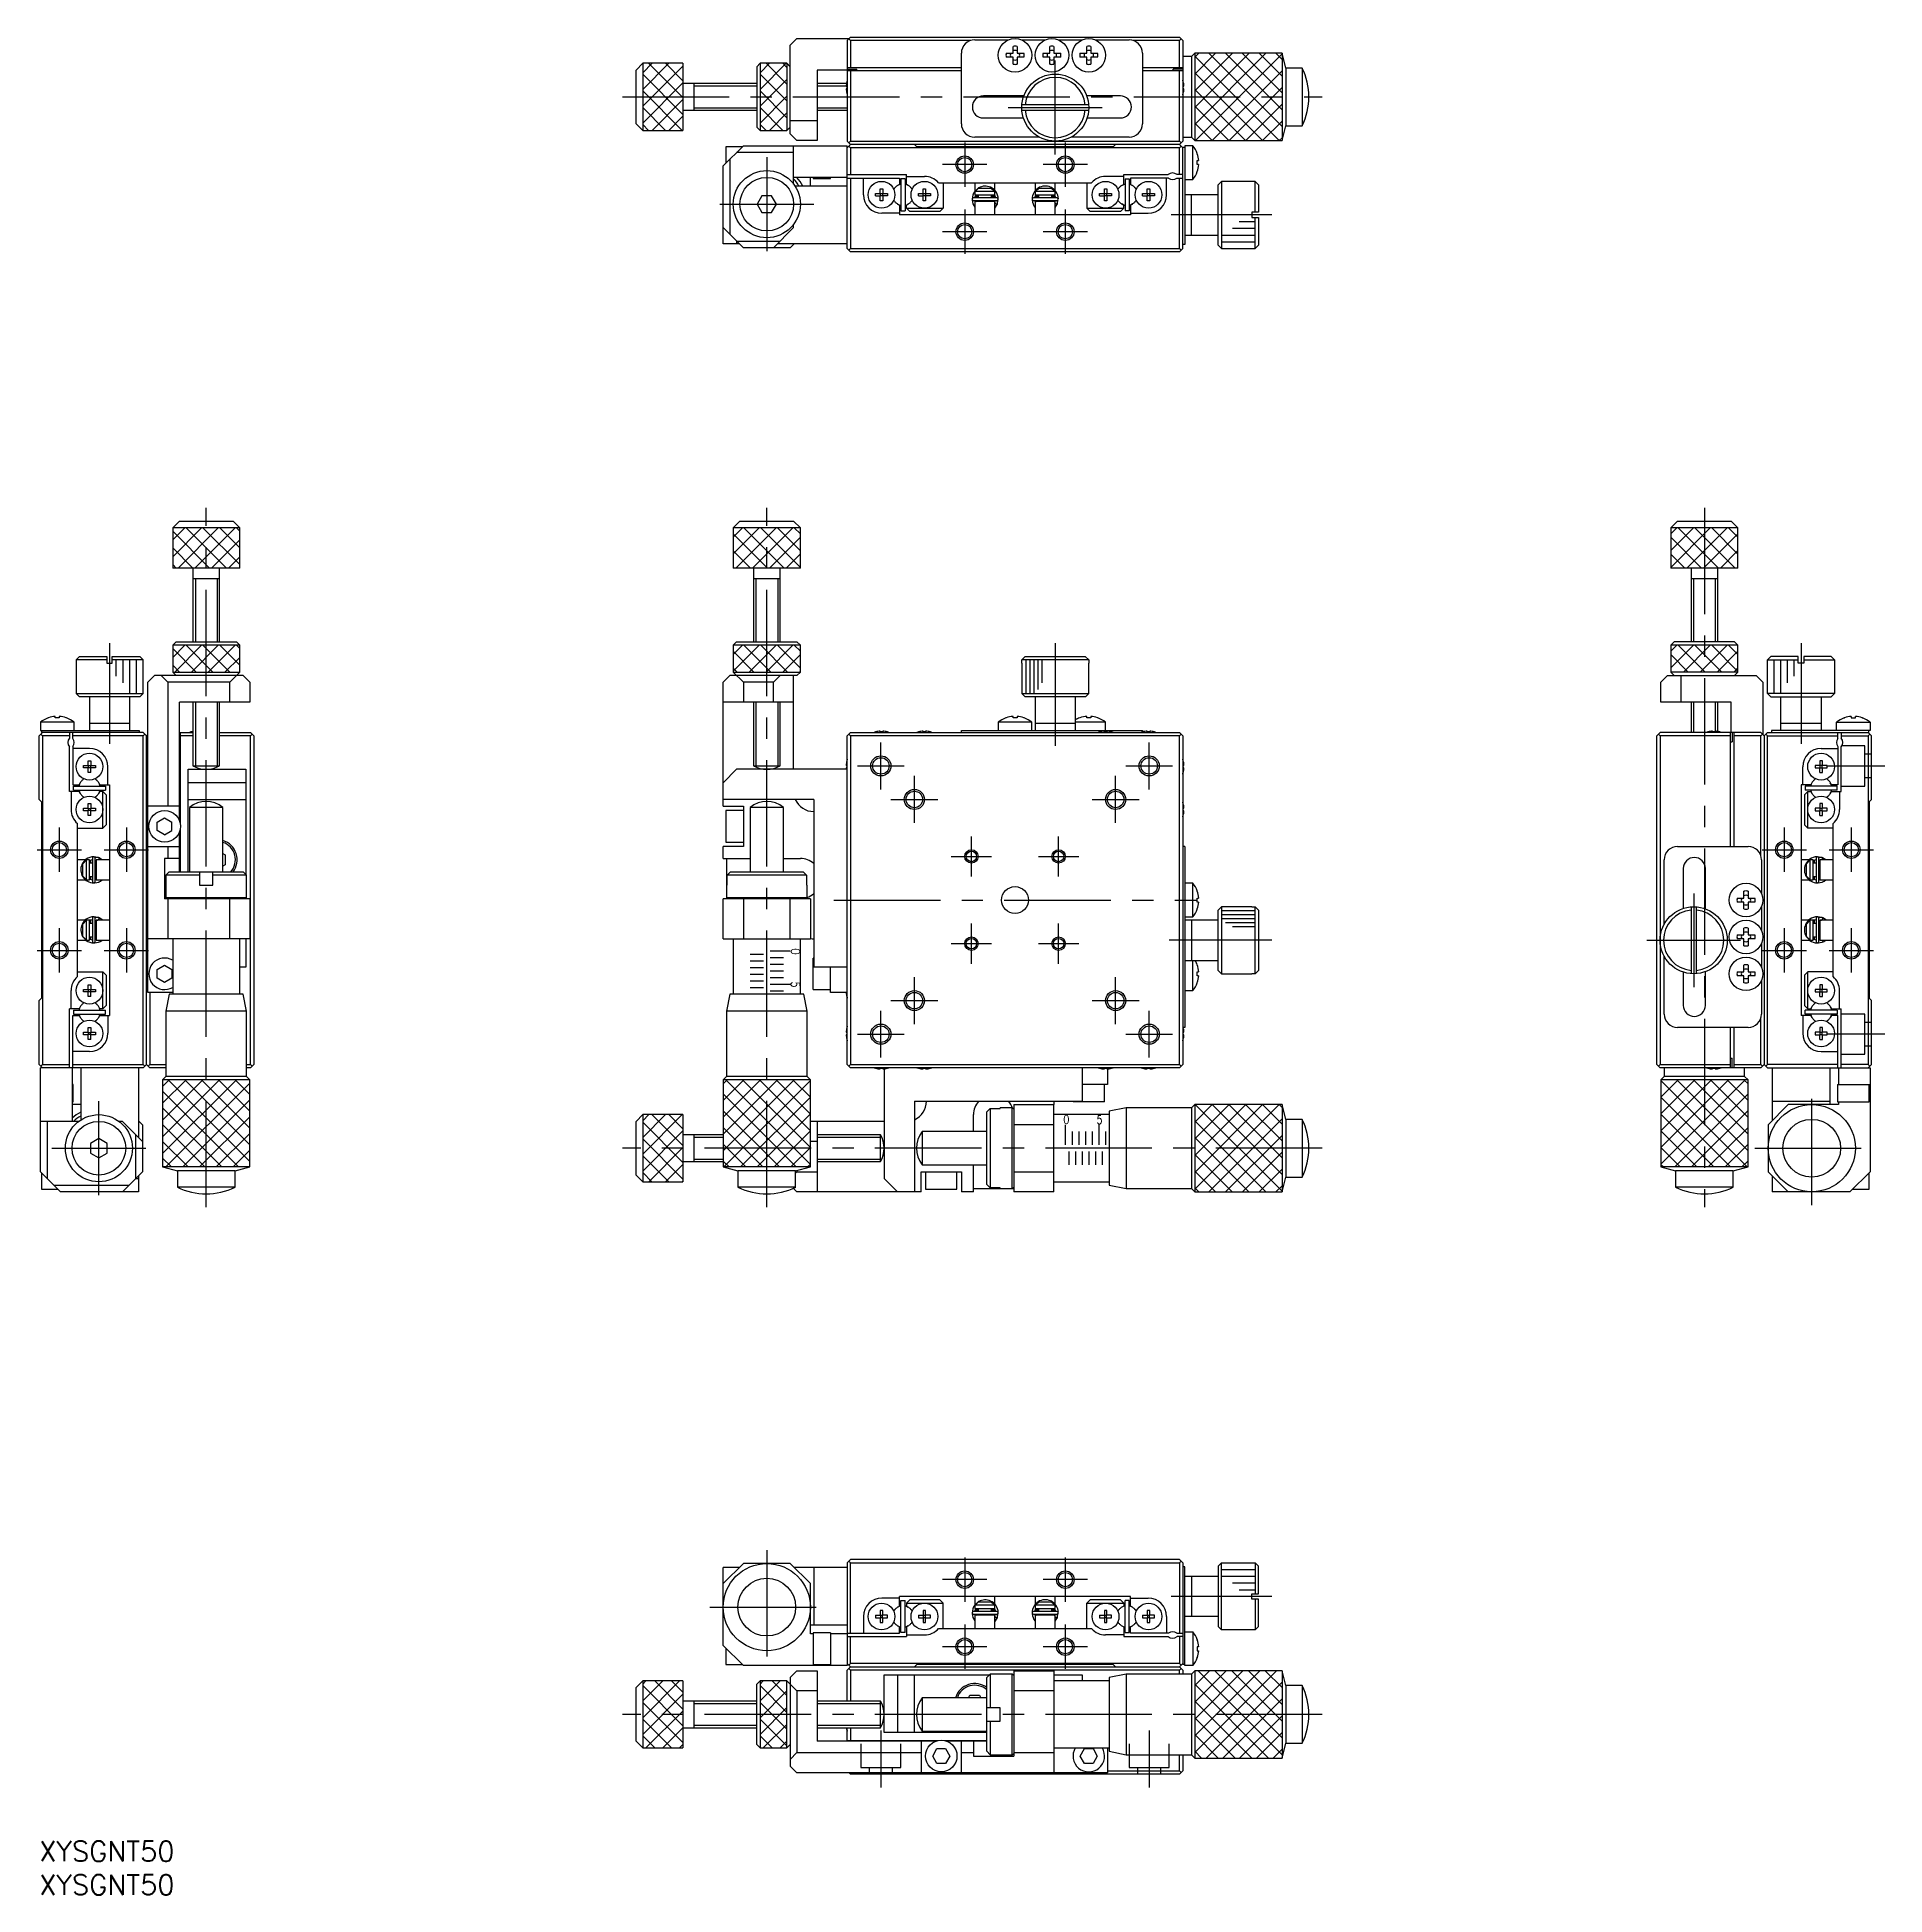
# Model space of a CAD drawing. Extents: x 0 to 426, y -8 to 269.
# Drawn here: x -0.3 to 275.1, y -8 to 269 of the extents above; entities that cross this region are included whole.
import ezdxf

# ---------------------------------------------------------------- set-up
doc = ezdxf.new("R2010")
doc.units = 0
doc.header["$LTSCALE"] = 0.5
doc.linetypes.add('CENTER', pattern=[50.8, 31.75, -6.35, 6.35, -6.35])
doc.linetypes.add('DASHED', pattern=[19.05, 12.7, -6.35])
for name, color, linetype in [('MSM_CENTER', 1, 'CENTER'), ('MSM_CONTINUOUS', 7, 'CONTINUOUS'), ('MSM_DASHED', 4, 'DASHED'), ('MSM_NARROW', 5, 'CONTINUOUS'), ('MSM_PART_NUMBER', 7, 'CONTINUOUS')]:
    doc.layers.add(name, color=color, linetype=linetype)
doc.styles.get("Standard").update_dxf_attribs({"font": 'txt.shx', "height": 3, "bigfont": 'bigfont.shx'})

msp = doc.modelspace()

# ---------------------------------------------------------------- texts
at = {"layer": 'MSM_CONTINUOUS'}
for s, width, p in [('0', 0.864, (112.11, 133.15)), ('5', 0.72, (112.07, 128.14))]:
    msp.add_text(s, height=1.3, rotation=270, dxfattribs=dict(at, width=width)).set_placement(p)
for s, width, p in [('0', 0.864, (152.64, 106.97)), ('5', 0.72, (157.66, 106.93))]:
    msp.add_text(s, height=1.3, dxfattribs=dict(at, width=width)).set_placement(p)

# ---------------------------------------------------------------- blocks, each defined once
blk = doc.blocks.new('*U2')
at = {"layer": 'MSM_PART_NUMBER'}
blk.add_text('XYSGNT50', height=3, dxfattribs=at).set_placement((0, -3))
blk = doc.blocks.new('*U3')
at = {"layer": 'MSM_PART_NUMBER'}
blk.add_text('XYSGNT50', height=3, dxfattribs=at).set_placement((0, -8))

# ---------------------------------------------------------------- linework, layer by layer
at = {"layer": 'MSM_CENTER'}
for p, q in [((151.47, 251.49), (151.47, 265.49)), ((86.97, 260.09), (191.27, 260.09)), ((144.47, 258.49), (158.47, 258.49)), ((137.97, 253.29), (137.97, 246.69)), ((152.97, 253.29), (152.97, 246.69)), ((108.47, 251.09), (108.47, 237.09)), ((141.27, 249.99), (134.67, 249.99)), ((156.27, 249.99), (149.67, 249.99)), ((101.47, 244.09), (115.47, 244.09)), ((137.97, 243.29), (137.97, 236.69)), ((152.97, 243.29), (152.97, 236.69)), ((183.77, 242.49), (168.77, 242.49)), ((141.27, 239.99), (134.67, 239.99)), ((156.27, 239.99), (149.67, 239.99)), ((24.9, 94.53), (24.9, 198.83)), ((108.47, 94.53), (108.47, 198.83)), ((248.24, 198.83), (248.24, 94.53)), ((10.5, 178.63), (10.5, 163.63)), ((151.47, 178.63), (151.47, 163.33)), ((262.64, 178.63), (262.64, 163.63)), ((125.47, 156.83), (125.47, 163.83)), ((165.47, 156.83), (165.47, 163.83)), ((121.97, 160.33), (128.97, 160.33)), ((130.47, 151.83), (130.47, 158.83)), ((160.47, 151.83), (160.47, 158.83)), ((161.97, 160.33), (168.97, 160.33)), ((266.64, 160.33), (275.14, 160.33)), ((126.97, 155.33), (133.97, 155.33)), ((156.97, 155.33), (163.97, 155.33)), ((3, 151.13), (3, 144.53)), ((13, 151.13), (13, 144.53)), ((138.97, 143.83), (138.97, 149.83)), ((151.97, 143.83), (151.97, 149.83)), ((260.14, 151.13), (260.14, 144.53)), ((270.14, 151.13), (270.14, 144.53)), ((-0.3, 147.83), (6.3, 147.83)), ((9.7, 147.83), (16.3, 147.83)), ((135.97, 146.83), (141.97, 146.83)), ((148.97, 146.83), (154.97, 146.83)), ((256.84, 147.83), (263.44, 147.83)), ((266.84, 147.83), (273.44, 147.83)), ((246.64, 141.33), (246.64, 127.33)), ((118.47, 140.33), (172.47, 140.33)), ((3, 136.13), (3, 129.53)), ((13, 136.13), (13, 129.53)), ((138.97, 130.83), (138.97, 136.83)), ((151.97, 130.83), (151.97, 136.83)), ((260.14, 136.13), (260.14, 129.53)), ((270.14, 136.13), (270.14, 129.53)), ((135.97, 133.83), (141.97, 133.83)), ((148.97, 133.83), (154.97, 133.83)), ((183.77, 134.33), (168.47, 134.33)), ((239.64, 134.33), (253.64, 134.33)), ((-0.3, 132.83), (6.3, 132.83)), ((9.7, 132.83), (16.3, 132.83)), ((256.84, 132.83), (263.44, 132.83)), ((266.84, 132.83), (273.44, 132.83)), ((130.47, 121.83), (130.47, 128.83)), ((160.47, 121.83), (160.47, 128.83)), ((126.97, 125.33), (133.97, 125.33)), ((156.97, 125.33), (163.97, 125.33)), ((125.47, 116.83), (125.47, 123.83)), ((165.47, 116.83), (165.47, 123.83)), ((121.97, 120.33), (128.97, 120.33)), ((161.97, 120.33), (168.97, 120.33)), ((275.14, 120.33), (266.64, 120.33)), ((264.24, 94.83), (264.24, 111.83)), ((8.9, 96.33), (8.9, 110.33)), ((1.9, 103.33), (15.9, 103.33)), ((191.27, 103.33), (86.97, 103.33)), ((255.74, 103.33), (272.74, 103.33)), ((108.47, 43.4), (108.47, 26.4)), ((137.97, 42.3), (137.97, 35.7)), ((152.97, 42.3), (152.97, 35.7)), ((141.27, 39), (134.67, 39)), ((156.27, 39), (149.67, 39)), ((183.77, 36.5), (168.77, 36.5)), ((99.97, 34.9), (116.97, 34.9)), ((137.97, 32.3), (137.97, 25.7)), ((152.97, 32.3), (152.97, 25.7)), ((141.27, 29), (134.67, 29)), ((156.27, 29), (149.67, 29)), ((191.27, 18.9), (86.97, 18.9)), ((125.47, 16.5), (125.47, 8)), ((165.47, 16.5), (165.47, 8))]:
    msp.add_line(p, q, dxfattribs=at)
at = {"layer": 'MSM_CONTINUOUS'}
for p, q in [((112.97, 268.79), (111.97, 267.79)), ((112.97, 268.79), (120.77, 268.79)), ((120.47, 268.49), (120.97, 268.99)), ((120.72, 268.74), (120.97, 268.49)), ((120.97, 268.99), (169.97, 268.99)), ((169.97, 268.99), (170.47, 268.49)), ((169.97, 268.49), (170.22, 268.74)), ((111.97, 254.59), (111.97, 267.79)), ((120.47, 268.49), (120.47, 253.49)), ((138.84, 268.49), (120.97, 268.49)), ((120.97, 268.49), (120.97, 264.49)), ((137.47, 256.09), (137.47, 266.59)), ((139.47, 268.59), (144.49, 268.59)), ((144.15, 266.59), (145.17, 266.59)), ((145.17, 265.99), (144.15, 265.99)), ((145.17, 266.59), (145.17, 267.61)), ((145.17, 264.98), (145.17, 265.99)), ((145.77, 267.61), (145.77, 266.59)), ((145.77, 266.59), (146.78, 266.59)), ((145.77, 265.99), (145.77, 264.98)), ((146.78, 265.99), (145.77, 265.99)), ((146.45, 268.59), (149.99, 268.59)), ((149.65, 266.59), (150.67, 266.59)), ((150.67, 265.99), (149.65, 265.99)), ((150.67, 266.59), (150.67, 267.61)), ((150.67, 264.98), (150.67, 265.99)), ((151.27, 267.61), (151.27, 266.59)), ((151.27, 266.59), (152.28, 266.59)), ((151.27, 265.99), (151.27, 264.98)), ((152.28, 265.99), (151.27, 265.99)), ((151.95, 268.59), (155.49, 268.59)), ((155.15, 266.59), (156.17, 266.59)), ((156.17, 265.99), (155.15, 265.99)), ((156.17, 266.59), (156.17, 267.61)), ((156.17, 264.98), (156.17, 265.99)), ((156.77, 267.61), (156.77, 266.59)), ((156.77, 266.59), (157.78, 266.59)), ((156.77, 265.99), (156.77, 264.98)), ((157.78, 265.99), (156.77, 265.99)), ((157.45, 268.59), (162.47, 268.59)), ((169.97, 268.49), (163.09, 268.49)), ((164.47, 266.59), (164.47, 256.09)), ((169.97, 264.49), (169.97, 268.49)), ((170.47, 268.49), (170.47, 253.49)), ((171.77, 266.09), (170.47, 266.09)), ((172.27, 266.59), (171.77, 266.09)), ((171.77, 266.09), (171.77, 254.09)), ((172.27, 266.59), (172.27, 253.59)), ((185.27, 266.59), (172.27, 266.59)), ((185.27, 266.59), (185.27, 253.59)), ((185.85, 264.39), (185.27, 266.59)), ((89.97, 265.09), (88.97, 264.09)), ((88.97, 256.09), (88.97, 264.09)), ((89.97, 265.09), (89.97, 255.09)), ((95.97, 265.09), (89.97, 265.09)), ((95.97, 265.09), (95.97, 255.09)), ((107.47, 265.09), (106.97, 264.59)), ((106.97, 264.59), (106.97, 255.59)), ((107.47, 265.09), (107.47, 255.09)), ((111.47, 265.09), (107.47, 265.09)), ((111.47, 265.09), (111.47, 255.09)), ((111.97, 264.59), (111.47, 265.09)), ((115.97, 264.09), (115.97, 253.59)), ((120.47, 264.09), (115.97, 264.09)), ((120.47, 264.49), (137.47, 264.49)), ((120.47, 264.24), (121.87, 264.24)), ((137.47, 263.99), (120.47, 263.99)), ((120.97, 263.99), (120.97, 253.49)), ((121.87, 263.99), (121.87, 264.24)), ((164.47, 264.49), (170.47, 264.49)), ((170.47, 263.99), (164.47, 263.99)), ((170.47, 264.24), (169.07, 264.24)), ((169.07, 263.99), (169.07, 264.24)), ((169.97, 253.49), (169.97, 263.99)), ((185.85, 264.39), (185.85, 255.79)), ((188.27, 264.39), (185.85, 264.39)), ((188.27, 264.39), (188.27, 255.79)), ((106.97, 262.09), (95.97, 262.09)), ((97.57, 262.09), (97.57, 258.09)), ((120.33, 262.09), (115.97, 262.09)), ((120.28, 261.67), (120.4, 261.67)), ((120.4, 261.31), (120.28, 261.31)), ((120.39, 262.38), (120.4, 262.38)), ((120.4, 260.61), (120.39, 260.6)), ((120.4, 261.67), (120.4, 261.31)), ((170.53, 262.38), (170.54, 262.38)), ((170.53, 261.67), (170.66, 261.67)), ((170.53, 261.31), (170.53, 261.67)), ((170.66, 261.31), (170.53, 261.31)), ((170.54, 260.6), (170.53, 260.61)), ((95.97, 258.09), (106.97, 258.09)), ((115.97, 258.09), (120.47, 258.09)), ((146.78, 260.24), (140.77, 260.24)), ((156.45, 258.89), (146.48, 258.89)), ((146.48, 258.09), (156.45, 258.09)), ((161.17, 260.24), (156.15, 260.24)), ((88.97, 256.09), (89.97, 255.09)), ((89.97, 255.09), (95.97, 255.09)), ((106.97, 255.59), (107.47, 255.09)), ((107.47, 255.09), (111.47, 255.09)), ((111.47, 255.09), (111.97, 255.59)), ((111.97, 256.59), (115.97, 256.59)), ((140.77, 256.94), (146.71, 256.94)), ((156.22, 256.94), (161.17, 256.94)), ((185.27, 253.59), (185.85, 255.79)), ((185.85, 255.79), (188.27, 255.79)), ((104.97, 252.79), (101.97, 249.79)), ((104.82, 252.64), (102.37, 252.64)), ((102.37, 252.64), (102.37, 250.19)), ((104.97, 252.79), (120.47, 252.79)), ((112.97, 253.59), (111.97, 254.59)), ((112.47, 247.09), (112.47, 252.79)), ((115.97, 253.59), (112.97, 253.59)), ((120.97, 252.99), (120.47, 253.49)), ((120.47, 252.49), (120.97, 252.99)), ((120.47, 248.09), (120.47, 252.79)), ((120.97, 253.49), (120.72, 253.24)), ((120.72, 252.74), (120.97, 252.49)), ((120.97, 253.49), (169.97, 253.49)), ((169.97, 252.99), (120.97, 252.99)), ((169.97, 252.49), (120.97, 252.49)), ((120.97, 252.49), (120.97, 248.49)), ((130.82, 252.64), (130.47, 252.99)), ((160.12, 252.64), (130.82, 252.64)), ((149.09, 254.09), (139.47, 254.09)), ((162.47, 254.09), (153.84, 254.09)), ((160.47, 252.99), (160.12, 252.64)), ((170.22, 253.24), (169.97, 253.49)), ((170.47, 253.49), (169.97, 252.99)), ((169.97, 252.99), (170.47, 252.49)), ((169.97, 252.49), (170.22, 252.74)), ((169.97, 248.49), (169.97, 252.49)), ((170.47, 254.09), (171.77, 254.09)), ((170.47, 237.49), (170.47, 252.59)), ((170.47, 252.59), (170.77, 252.59)), ((170.77, 252.79), (170.77, 238.09)), ((171.99, 252.79), (170.77, 252.79)), ((171.77, 254.09), (172.27, 253.59)), ((171.99, 247.79), (171.99, 252.79)), ((172.27, 253.68), (172.35, 253.59)), ((172.27, 253.59), (185.27, 253.59)), ((101.97, 238.19), (101.97, 249.79)), ((102.97, 250.79), (102.97, 239.59)), ((112.47, 251.79), (103.97, 251.79)), ((172.63, 251.61), (172.63, 251.64)), ((172.63, 249.99), (172.63, 250.59)), ((172.63, 250.59), (172.84, 250.59)), ((172.84, 249.99), (172.63, 249.99)), ((120.47, 248.09), (112.47, 248.09)), ((120.47, 246.79), (112.67, 246.79)), ((114.97, 246.79), (114.97, 248.09)), ((115.37, 248.09), (115.37, 247.94)), ((115.37, 247.94), (117.97, 247.94)), ((117.97, 247.94), (117.97, 248.09)), ((120.47, 248.49), (129.27, 248.49)), ((120.47, 237.49), (120.47, 247.99)), ((120.47, 247.99), (128.27, 247.99)), ((120.97, 247.99), (120.97, 237.49)), ((122.87, 245.49), (122.87, 247.99)), ((128.27, 247.04), (127.97, 246.87)), ((128.27, 247.99), (128.27, 247.04)), ((128.47, 247.89), (128.47, 243.09)), ((129.07, 247.89), (128.47, 247.89)), ((129.07, 247.89), (129.07, 243.09)), ((129.27, 247.04), (129.27, 248.49)), ((129.27, 248.24), (131.97, 248.24)), ((129.56, 246.87), (129.27, 247.04)), ((134.04, 247.29), (156.89, 247.29)), ((134.77, 247.29), (134.77, 243.49)), ((139.47, 247.29), (139.47, 245.49)), ((142.47, 246.15), (142.47, 247.29)), ((148.47, 247.29), (148.47, 246.08)), ((151.47, 246.09), (151.47, 247.29)), ((156.17, 247.29), (156.17, 243.49)), ((161.67, 248.24), (158.97, 248.24)), ((161.37, 246.87), (161.67, 247.04)), ((161.67, 248.49), (168.3, 248.49)), ((161.67, 247.04), (161.67, 248.49)), ((161.87, 247.89), (161.87, 243.09)), ((161.87, 247.89), (162.47, 247.89)), ((162.47, 247.89), (162.47, 243.09)), ((168.37, 247.99), (162.67, 247.99)), ((162.67, 247.99), (162.67, 247.04)), ((162.67, 247.04), (162.96, 246.87)), ((168.07, 245.49), (168.07, 247.99)), ((169.57, 247.99), (170.47, 247.99)), ((170.47, 248.49), (169.63, 248.49)), ((169.97, 237.49), (169.97, 247.99)), ((170.77, 247.79), (171.99, 247.79)), ((172.63, 248.94), (172.63, 248.98)), ((176.27, 247.49), (175.77, 246.99)), ((175.77, 237.99), (175.77, 246.99)), ((176.27, 247.49), (176.27, 237.49)), ((181.27, 247.49), (176.27, 247.49)), ((181.27, 242.89), (181.27, 247.49)), ((181.77, 246.99), (181.27, 247.49)), ((181.77, 246.99), (181.77, 242.89)), ((107.74, 245.34), (107.02, 244.09)), ((107.02, 244.09), (107.74, 242.84)), ((109.19, 245.34), (107.74, 245.34)), ((109.91, 244.09), (109.19, 245.34)), ((109.19, 242.84), (109.91, 244.09)), ((124.68, 245.31), (124.68, 245.67)), ((124.68, 245.67), (125.39, 245.67)), ((124.68, 245.31), (125.39, 245.31)), ((125.39, 246.38), (125.75, 246.38)), ((125.39, 245.67), (125.39, 246.38)), ((125.4, 245.66), (125.39, 245.67)), ((125.4, 245.32), (125.39, 245.31)), ((125.39, 244.61), (125.39, 245.31)), ((125.75, 244.61), (125.39, 244.61)), ((125.4, 245.32), (125.4, 245.66)), ((125.4, 245.66), (125.73, 245.66)), ((125.73, 245.32), (125.4, 245.32)), ((125.73, 245.66), (125.75, 245.67)), ((125.73, 245.66), (125.73, 245.32)), ((125.73, 245.32), (125.75, 245.31)), ((125.75, 246.38), (125.75, 245.67)), ((125.75, 245.67), (126.45, 245.67)), ((126.45, 245.31), (125.75, 245.31)), ((125.75, 245.31), (125.75, 244.61)), ((126.45, 245.67), (126.45, 245.31)), ((127.97, 244.12), (128.27, 243.95)), ((128.27, 243.95), (128.27, 242.49)), ((129.27, 243.95), (129.56, 244.12)), ((129.27, 243.49), (129.27, 243.95)), ((131.08, 245.67), (131.79, 245.67)), ((131.08, 245.31), (131.08, 245.67)), ((131.08, 245.31), (131.79, 245.31)), ((131.79, 246.38), (132.15, 246.38)), ((131.79, 245.67), (131.79, 246.38)), ((131.8, 245.66), (131.79, 245.67)), ((131.8, 245.32), (131.79, 245.31)), ((131.79, 244.61), (131.79, 245.31)), ((132.15, 244.61), (131.79, 244.61)), ((131.8, 245.66), (132.13, 245.66)), ((131.8, 245.32), (131.8, 245.66)), ((132.13, 245.32), (131.8, 245.32)), ((132.13, 245.66), (132.15, 245.67)), ((132.13, 245.66), (132.13, 245.32)), ((132.13, 245.32), (132.15, 245.31)), ((132.15, 246.38), (132.15, 245.67)), ((132.15, 245.67), (132.85, 245.67)), ((132.85, 245.31), (132.15, 245.31)), ((132.15, 245.31), (132.15, 244.61)), ((132.85, 245.67), (132.85, 245.31)), ((139.08, 244.81), (139.09, 244.71)), ((139.22, 244.12), (139.22, 244.12)), ((139.22, 244.12), (139.22, 244.12)), ((139.22, 244.12), (139.22, 244.11)), ((139.22, 244.12), (139.22, 244.12)), ((139.22, 244.12), (139.22, 244.12)), ((139.22, 244.12), (139.22, 244.12)), ((139.22, 244.11), (139.24, 244.06)), ((139.22, 244.11), (139.22, 244.11)), ((139.22, 244.11), (139.22, 244.11)), ((139.24, 244.06), (139.24, 244.06)), ((139.24, 244.06), (139.24, 244.06)), ((139.24, 244.06), (139.26, 244.01)), ((142.78, 245.03), (139.28, 245.03)), ((139.28, 244.63), (142.78, 244.63)), ((140.04, 246.51), (139.46, 245.99)), ((142.47, 245.99), (139.47, 245.99)), ((139.47, 245.49), (142.47, 245.49)), ((139.47, 244.49), (139.47, 242.49)), ((142.47, 244.49), (139.47, 244.49)), ((139.49, 245.03), (139.63, 245.49)), ((139.52, 244.49), (139.49, 244.63)), ((139.52, 245.99), (140.05, 246.49)), ((139.55, 245.29), (139.97, 245.29)), ((139.63, 244.49), (139.88, 244.63)), ((139.97, 245.49), (139.97, 245.03)), ((139.97, 244.63), (139.97, 244.49)), ((140.05, 246.49), (141.88, 246.49)), ((141.88, 246.49), (142.41, 245.99)), ((141.97, 245.03), (141.97, 245.49)), ((141.97, 245.29), (142.47, 245.29)), ((141.97, 244.49), (141.97, 244.63)), ((142.18, 244.63), (142.43, 244.49)), ((142.43, 245.49), (142.57, 245.03)), ((142.47, 246.15), (142.47, 246.15)), ((142.47, 246.15), (142.47, 246.15)), ((142.47, 245.49), (142.47, 245.99)), ((142.47, 245.29), (142.47, 245.42)), ((142.47, 242.49), (142.47, 244.49)), ((142.47, 244.43), (142.47, 244.24)), ((142.47, 244.2), (142.47, 244.21)), ((142.48, 244.2), (142.47, 244.2)), ((142.82, 244.05), (142.47, 244.19)), ((142.47, 243.51), (142.82, 244.06)), ((142.48, 244.19), (142.48, 244.2)), ((142.49, 244.19), (142.48, 244.19)), ((142.5, 244.18), (142.49, 244.19)), ((142.51, 244.18), (142.5, 244.18)), ((142.52, 244.17), (142.51, 244.18)), ((142.53, 244.16), (142.52, 244.17)), ((142.54, 244.16), (142.53, 244.16)), ((142.56, 244.15), (142.54, 244.16)), ((142.57, 244.15), (142.56, 244.15)), ((142.58, 244.14), (142.57, 244.15)), ((142.6, 244.13), (142.58, 244.14)), ((142.61, 244.13), (142.6, 244.13)), ((142.63, 244.12), (142.61, 244.13)), ((142.64, 244.11), (142.63, 244.12)), ((142.65, 244.11), (142.64, 244.11)), ((142.67, 244.1), (142.65, 244.11)), ((142.68, 244.1), (142.67, 244.1)), ((142.7, 244.09), (142.68, 244.1)), ((142.71, 244.09), (142.7, 244.09)), ((142.72, 244.08), (142.71, 244.09)), ((142.74, 244.08), (142.72, 244.08)), ((142.75, 244.07), (142.74, 244.08)), ((142.76, 244.07), (142.75, 244.07)), ((142.77, 244.07), (142.76, 244.07)), ((142.78, 244.06), (142.77, 244.07)), ((142.79, 244.06), (142.78, 244.06)), ((142.8, 244.06), (142.79, 244.06)), ((142.8, 244.06), (142.8, 244.06)), ((142.81, 244.06), (142.8, 244.06)), ((142.81, 244.63), (142.81, 244.63)), ((142.83, 244.6), (142.81, 244.63)), ((142.82, 244.06), (142.81, 244.06)), ((142.82, 244.06), (142.98, 244.8)), ((142.82, 244.06), (142.84, 244.09)), ((142.82, 244.06), (142.82, 244.06)), ((142.82, 244.06), (142.82, 244.06)), ((142.82, 244.06), (142.82, 244.06)), ((142.82, 244.06), (142.82, 244.06)), ((142.84, 244.57), (142.83, 244.6)), ((142.85, 244.53), (142.84, 244.57)), ((142.84, 244.09), (142.85, 244.13)), ((142.86, 244.5), (142.85, 244.53)), ((142.85, 244.13), (142.86, 244.16)), ((142.87, 244.47), (142.86, 244.5)), ((142.86, 244.16), (142.87, 244.19)), ((142.87, 244.43), (142.87, 244.47)), ((142.88, 244.4), (142.87, 244.43)), ((142.87, 244.23), (142.88, 244.26)), ((142.87, 244.19), (142.87, 244.23)), ((142.88, 244.36), (142.88, 244.4)), ((142.88, 244.33), (142.88, 244.36)), ((142.88, 244.3), (142.88, 244.33)), ((142.88, 244.26), (142.88, 244.3)), ((148.02, 244.82), (148.03, 244.72)), ((148.16, 244.13), (148.16, 244.12)), ((148.16, 244.13), (148.16, 244.13)), ((148.16, 244.13), (148.16, 244.13)), ((148.16, 244.13), (148.16, 244.13)), ((148.16, 244.13), (148.16, 244.13)), ((148.16, 244.13), (148.16, 244.13)), ((148.16, 244.12), (148.18, 244.07)), ((148.16, 244.12), (148.16, 244.12)), ((148.16, 244.12), (148.16, 244.12)), ((148.18, 244.07), (148.18, 244.08)), ((148.18, 244.08), (148.18, 244.08)), ((148.18, 244.07), (148.21, 244.02)), ((151.72, 245.04), (148.22, 245.04)), ((148.22, 244.64), (151.72, 244.64)), ((148.44, 245.04), (148.57, 245.49)), ((148.46, 244.49), (148.44, 244.64)), ((148.47, 244.48), (148.46, 244.49)), ((148.47, 246.08), (148.47, 246.07)), ((148.47, 246.07), (148.47, 246.07)), ((148.47, 245.99), (148.47, 245.49)), ((151.47, 245.99), (148.47, 245.99)), ((148.47, 245.49), (151.47, 245.49)), ((151.47, 244.49), (148.47, 244.49)), ((148.47, 244.49), (148.47, 242.49)), ((148.49, 245.29), (148.97, 245.29)), ((148.52, 245.99), (149.05, 246.49)), ((148.57, 244.49), (148.82, 244.64)), ((148.97, 245.49), (148.97, 245.04)), ((148.97, 244.64), (148.97, 244.49)), ((149.05, 246.49), (150.88, 246.49)), ((150.88, 246.49), (151.41, 245.99)), ((150.97, 245.04), (150.97, 245.49)), ((150.97, 245.29), (151.47, 245.29)), ((150.97, 244.49), (150.97, 244.64)), ((151.12, 244.64), (151.38, 244.49)), ((151.38, 245.49), (151.51, 245.04)), ((151.47, 246.09), (151.47, 246.09)), ((151.47, 245.49), (151.47, 245.99)), ((151.47, 242.49), (151.47, 244.49)), ((151.48, 244.17), (151.47, 244.18)), ((151.76, 244.07), (151.47, 244.17)), ((151.47, 243.59), (151.77, 244.07)), ((151.49, 244.17), (151.48, 244.17)), ((151.5, 244.16), (151.49, 244.17)), ((151.52, 244.15), (151.5, 244.16)), ((151.53, 244.15), (151.52, 244.15)), ((151.54, 244.14), (151.53, 244.15)), ((151.56, 244.13), (151.54, 244.14)), ((151.57, 244.13), (151.56, 244.13)), ((151.59, 244.12), (151.57, 244.13)), ((151.6, 244.12), (151.59, 244.12)), ((151.62, 244.11), (151.6, 244.12)), ((151.63, 244.1), (151.62, 244.11)), ((151.65, 244.1), (151.63, 244.1)), ((151.66, 244.09), (151.65, 244.1)), ((151.67, 244.09), (151.66, 244.09)), ((151.69, 244.09), (151.67, 244.09)), ((151.7, 244.08), (151.69, 244.09)), ((151.71, 244.08), (151.7, 244.08)), ((151.72, 244.08), (151.71, 244.08)), ((151.73, 244.07), (151.72, 244.08)), ((151.74, 244.07), (151.73, 244.07)), ((151.75, 244.07), (151.74, 244.07)), ((151.76, 244.64), (151.75, 244.64)), ((151.75, 244.07), (151.75, 244.07)), ((151.76, 244.07), (151.75, 244.07)), ((151.76, 244.07), (151.92, 244.81)), ((151.77, 244.61), (151.76, 244.64)), ((151.76, 244.07), (151.76, 244.07)), ((151.76, 244.07), (151.76, 244.07)), ((151.77, 244.07), (151.76, 244.07)), ((151.76, 244.07), (151.76, 244.07)), ((151.78, 244.58), (151.77, 244.61)), ((151.77, 244.07), (151.78, 244.1)), ((151.77, 244.08), (151.77, 244.07)), ((151.79, 244.54), (151.78, 244.58)), ((151.78, 244.1), (151.79, 244.14)), ((151.8, 244.51), (151.79, 244.54)), ((151.79, 244.14), (151.8, 244.17)), ((151.81, 244.48), (151.8, 244.51)), ((151.8, 244.17), (151.81, 244.2)), ((151.81, 244.44), (151.81, 244.48)), ((151.82, 244.41), (151.81, 244.44)), ((151.81, 244.24), (151.82, 244.27)), ((151.81, 244.2), (151.81, 244.24)), ((151.82, 244.38), (151.82, 244.41)), ((151.82, 244.34), (151.82, 244.38)), ((151.82, 244.31), (151.82, 244.34)), ((151.82, 244.27), (151.82, 244.31)), ((158.08, 245.67), (158.79, 245.67)), ((158.08, 245.31), (158.08, 245.67)), ((158.08, 245.31), (158.79, 245.31)), ((158.79, 245.67), (158.79, 246.38)), ((158.79, 246.38), (159.15, 246.38)), ((158.8, 245.66), (158.79, 245.67)), ((158.8, 245.32), (158.79, 245.31)), ((158.79, 244.61), (158.79, 245.31)), ((159.15, 244.61), (158.79, 244.61)), ((158.8, 245.32), (158.8, 245.66)), ((158.8, 245.66), (159.13, 245.66)), ((159.13, 245.32), (158.8, 245.32)), ((159.13, 245.66), (159.15, 245.67)), ((159.13, 245.66), (159.13, 245.32)), ((159.13, 245.32), (159.15, 245.31)), ((159.15, 246.38), (159.15, 245.67)), ((159.15, 245.67), (159.85, 245.67)), ((159.85, 245.31), (159.15, 245.31)), ((159.15, 245.31), (159.15, 244.61)), ((159.85, 245.67), (159.85, 245.31)), ((161.67, 243.95), (161.37, 244.12)), ((161.67, 243.49), (161.67, 243.95)), ((162.96, 244.12), (162.67, 243.95)), ((162.67, 243.95), (162.67, 242.49)), ((164.48, 245.31), (164.48, 245.67)), ((164.48, 245.67), (165.19, 245.67)), ((164.48, 245.31), (165.19, 245.31)), ((165.19, 245.67), (165.19, 246.38)), ((165.19, 246.38), (165.55, 246.38)), ((165.2, 245.66), (165.19, 245.67)), ((165.2, 245.32), (165.19, 245.31)), ((165.19, 244.61), (165.19, 245.31)), ((165.55, 244.61), (165.19, 244.61)), ((165.2, 245.32), (165.2, 245.66)), ((165.2, 245.66), (165.53, 245.66)), ((165.53, 245.32), (165.2, 245.32)), ((165.53, 245.66), (165.55, 245.67)), ((165.53, 245.66), (165.53, 245.32)), ((165.53, 245.32), (165.55, 245.31)), ((165.55, 246.38), (165.55, 245.67)), ((165.55, 245.67), (166.25, 245.67)), ((166.25, 245.31), (165.55, 245.31)), ((165.55, 245.31), (165.55, 244.61)), ((166.25, 245.67), (166.25, 245.31)), ((175.77, 245.49), (170.77, 245.49)), ((171.77, 239.49), (171.77, 245.49)), ((107.74, 242.84), (109.19, 242.84)), ((112.47, 240.59), (112.47, 241.09)), ((128.27, 242.74), (125.62, 242.74)), ((162.67, 242.49), (128.27, 242.49)), ((128.47, 243.09), (129.07, 243.09)), ((129.27, 243.49), (134.77, 243.49)), ((129.77, 242.99), (129.27, 243.49)), ((134.27, 242.99), (129.77, 242.99)), ((134.77, 243.49), (134.27, 242.99)), ((156.17, 243.49), (161.67, 243.49)), ((156.67, 242.99), (156.17, 243.49)), ((161.17, 242.99), (156.67, 242.99)), ((161.67, 243.49), (161.17, 242.99)), ((162.47, 243.09), (161.87, 243.09)), ((162.67, 242.74), (165.32, 242.74)), ((181.77, 242.89), (180.77, 242.89)), ((180.77, 242.89), (180.77, 242.09)), ((180.77, 242.09), (181.77, 242.09)), ((181.27, 237.49), (181.27, 242.09)), ((181.77, 242.09), (181.77, 237.99)), ((101.97, 240.59), (104.97, 237.59)), ((103.97, 238.59), (110.47, 238.59)), ((103.97, 238.59), (103.97, 238.19)), ((109.47, 237.59), (112.47, 240.59)), ((170.77, 239.49), (175.77, 239.49)), ((104.37, 238.19), (101.97, 238.19)), ((111.97, 237.59), (104.97, 237.59)), ((120.47, 238.19), (110.07, 238.19)), ((111.97, 237.59), (112.57, 238.19)), ((120.97, 236.99), (120.47, 237.49)), ((120.97, 237.49), (120.72, 237.24)), ((120.97, 237.49), (169.97, 237.49)), ((169.97, 236.99), (120.97, 236.99)), ((170.22, 237.24), (169.97, 237.49)), ((170.47, 237.49), (169.97, 236.99)), ((170.77, 238.09), (170.47, 238.09)), ((175.77, 237.99), (176.27, 237.49)), ((176.27, 237.49), (181.27, 237.49)), ((181.27, 237.49), (181.77, 237.99)), ((20.9, 196.83), (19.9, 195.83)), ((20.9, 196.83), (28.9, 196.83)), ((29.9, 195.83), (28.9, 196.83)), ((104.47, 196.83), (103.47, 195.83)), ((104.47, 196.83), (112.47, 196.83)), ((113.47, 195.83), (112.47, 196.83)), ((244.24, 196.83), (243.24, 195.83)), ((244.24, 196.83), (252.24, 196.83)), ((253.24, 195.83), (252.24, 196.83)), ((19.9, 195.83), (19.9, 189.83)), ((29.9, 195.83), (19.9, 195.83)), ((29.9, 189.83), (29.9, 195.83)), ((113.47, 195.83), (103.47, 195.83)), ((103.47, 195.83), (103.47, 189.83)), ((113.47, 189.83), (113.47, 195.83)), ((243.24, 195.83), (243.24, 189.83)), ((253.24, 195.83), (243.24, 195.83)), ((253.24, 189.83), (253.24, 195.83)), ((29.9, 189.83), (19.9, 189.83)), ((22.9, 189.83), (22.9, 178.83)), ((26.9, 178.83), (26.9, 189.83)), ((103.47, 189.92), (103.56, 189.83)), ((113.47, 189.83), (103.47, 189.83)), ((106.47, 189.83), (106.47, 178.83)), ((110.47, 178.83), (110.47, 189.83)), ((253.24, 189.83), (243.24, 189.83)), ((246.24, 189.83), (246.24, 178.83)), ((250.24, 178.83), (250.24, 189.83)), ((26.9, 188.23), (22.9, 188.23)), ((110.47, 188.23), (106.47, 188.23)), ((250.24, 188.23), (246.24, 188.23)), ((20.4, 178.83), (19.9, 178.33)), ((29.9, 178.33), (19.9, 178.33)), ((19.9, 178.33), (19.9, 174.33)), ((20.4, 178.83), (29.4, 178.83)), ((29.9, 178.33), (29.4, 178.83)), ((29.9, 174.33), (29.9, 178.33)), ((103.97, 178.83), (103.47, 178.33)), ((113.47, 178.33), (103.47, 178.33)), ((103.47, 178.33), (103.47, 174.33)), ((103.97, 178.83), (112.97, 178.83)), ((113.47, 178.33), (112.97, 178.83)), ((113.47, 174.33), (113.47, 178.33)), ((243.74, 178.83), (243.24, 178.33)), ((253.24, 178.33), (243.24, 178.33)), ((243.24, 178.33), (243.24, 174.33)), ((252.74, 178.83), (243.74, 178.83)), ((253.24, 178.33), (252.74, 178.83)), ((253.24, 174.33), (253.24, 178.33)), ((6, 176.63), (5.5, 176.13)), ((10.1, 176.13), (5.5, 176.13)), ((5.5, 176.13), (5.5, 171.13)), ((6, 176.63), (10.1, 176.63)), ((10.1, 176.63), (10.1, 175.63)), ((10.1, 175.63), (10.9, 175.63)), ((10.9, 175.63), (10.9, 176.63)), ((10.9, 176.63), (15, 176.63)), ((15.5, 176.13), (10.9, 176.13)), ((15.5, 176.13), (15, 176.63)), ((15.5, 171.13), (15.5, 176.13)), ((146.47, 175.63), (146.47, 171.13)), ((146.47, 175.63), (146.48, 175.63)), ((146.48, 176.13), (146.98, 176.63)), ((156.45, 176.13), (146.48, 176.13)), ((146.48, 175.63), (146.48, 176.13)), ((146.98, 176.63), (155.95, 176.63)), ((155.95, 176.63), (156.45, 176.13)), ((156.45, 176.13), (156.45, 175.63)), ((156.45, 175.63), (156.47, 175.63)), ((156.47, 171.13), (156.47, 175.63)), ((257.64, 176.13), (258.14, 176.63)), ((257.64, 176.13), (262.24, 176.13)), ((257.64, 171.13), (257.64, 176.13)), ((262.24, 176.63), (258.14, 176.63)), ((262.24, 175.63), (262.24, 176.63)), ((263.04, 175.63), (262.24, 175.63)), ((267.14, 176.63), (263.04, 176.63)), ((263.04, 176.63), (263.04, 175.63)), ((263.04, 176.13), (267.64, 176.13)), ((267.14, 176.63), (267.64, 176.13)), ((267.64, 176.13), (267.64, 171.13)), ((16.2, 172.83), (17.2, 173.83)), ((16.2, 126.53), (16.2, 172.83)), ((30.4, 173.83), (17.2, 173.83)), ((18.2, 173.83), (19.2, 172.83)), ((19.2, 172.83), (19.2, 154.33)), ((28.4, 172.83), (19.2, 172.83)), ((19.9, 174.33), (29.9, 174.33)), ((19.9, 174.33), (20.4, 173.83)), ((28.4, 172.83), (29.9, 174.33)), ((28.4, 169.83), (28.4, 172.83)), ((30.4, 173.83), (31.4, 172.83)), ((31.4, 172.83), (31.4, 169.83)), ((101.97, 172.83), (102.97, 173.83)), ((101.97, 154.33), (101.97, 172.83)), ((112.97, 173.83), (102.97, 173.83)), ((103.47, 174.33), (113.47, 174.33)), ((103.47, 174.33), (104.97, 172.83)), ((109.47, 172.83), (104.97, 172.83)), ((104.97, 172.83), (104.97, 169.83)), ((109.47, 172.83), (110.47, 173.83)), ((109.47, 169.83), (109.47, 172.83)), ((112.47, 159.83), (112.47, 173.83)), ((112.97, 173.83), (113.47, 174.33)), ((241.74, 172.83), (242.74, 173.83)), ((241.74, 169.83), (241.74, 172.83)), ((242.74, 173.83), (255.94, 173.83)), ((243.24, 174.42), (243.33, 174.33)), ((253.24, 174.33), (243.24, 174.33)), ((243.24, 174.33), (243.74, 173.83)), ((244.74, 173.83), (244.74, 169.83)), ((252.74, 173.83), (253.24, 174.33)), ((256.94, 172.83), (255.94, 173.83)), ((256.94, 172.83), (256.94, 165.03)), ((5.5, 171.13), (15.5, 171.13)), ((5.5, 171.13), (6, 170.63)), ((15, 170.63), (6, 170.63)), ((7.5, 170.63), (7.5, 165.63)), ((13.5, 165.63), (13.5, 170.63)), ((15, 170.63), (15.5, 171.13)), ((31.4, 169.83), (20.9, 169.83)), ((20.9, 152.15), (20.9, 169.83)), ((22.9, 169.83), (22.9, 160.36)), ((26.9, 160.36), (26.9, 169.83)), ((112.47, 169.83), (101.97, 169.83)), ((106.47, 169.83), (106.47, 160.36)), ((110.47, 160.36), (110.47, 169.83)), ((146.47, 171.13), (156.47, 171.13)), ((146.47, 171.13), (146.97, 170.63)), ((155.97, 170.63), (146.97, 170.63)), ((148.47, 170.63), (148.47, 165.63)), ((154.47, 165.63), (154.47, 170.63)), ((155.97, 170.63), (156.47, 171.13)), ((252.24, 169.83), (241.74, 169.83)), ((246.24, 169.83), (246.24, 165.33)), ((250.24, 165.46), (250.24, 169.83)), ((252.24, 165.33), (252.24, 169.83)), ((267.64, 171.13), (257.64, 171.13)), ((258.14, 170.63), (257.64, 171.13)), ((258.14, 170.63), (267.14, 170.63)), ((259.64, 165.63), (259.64, 170.63)), ((265.64, 170.63), (265.64, 165.63)), ((267.64, 171.13), (267.14, 170.63)), ((5.2, 166.85), (0.2, 166.85)), ((0.2, 166.85), (0.2, 165.63)), ((1.38, 167.49), (1.35, 167.49)), ((2.4, 167.49), (2.4, 167.7)), ((3, 167.49), (2.4, 167.49)), ((3, 167.7), (3, 167.49)), ((4.05, 167.49), (4.02, 167.49)), ((5.2, 165.63), (5.2, 166.85)), ((13.5, 166.63), (7.5, 166.63)), ((147.97, 166.85), (142.97, 166.85)), ((142.97, 166.85), (142.97, 165.63)), ((144.15, 167.49), (144.12, 167.49)), ((145.17, 167.49), (145.17, 167.7)), ((145.77, 167.49), (145.17, 167.49)), ((145.77, 167.7), (145.77, 167.49)), ((146.82, 167.49), (146.78, 167.49)), ((147.97, 165.63), (147.97, 166.85)), ((154.47, 166.63), (148.47, 166.63)), ((158.97, 166.85), (154.47, 166.85)), ((155.15, 167.49), (155.12, 167.49)), ((156.17, 167.49), (156.17, 167.7)), ((156.77, 167.49), (156.17, 167.49)), ((156.77, 167.7), (156.77, 167.49)), ((157.82, 167.49), (157.78, 167.49)), ((158.97, 165.63), (158.97, 166.85)), ((265.64, 166.63), (259.64, 166.63)), ((267.94, 166.85), (272.94, 166.85)), ((267.94, 165.63), (267.94, 166.85)), ((269.09, 167.49), (269.12, 167.49)), ((270.14, 167.7), (270.14, 167.49)), ((270.14, 167.49), (270.74, 167.49)), ((270.74, 167.49), (270.74, 167.7)), ((271.75, 167.49), (271.79, 167.49)), ((272.94, 166.85), (272.94, 165.63)), ((0, 164.83), (0.5, 165.33)), ((0, 155.33), (0, 164.83)), ((0.2, 165.63), (14.9, 165.63)), ((0.5, 164.83), (0.25, 165.08)), ((0.4, 165.33), (0.4, 165.63)), ((15.5, 165.33), (0.4, 165.33)), ((0.5, 164.83), (0.5, 115.83)), ((4.5, 164.83), (0.5, 164.83)), ((4.5, 165.33), (4.5, 164.49)), ((5, 164.43), (5, 165.33)), ((15.5, 164.83), (5, 164.83)), ((14.9, 165.63), (14.9, 165.33)), ((15.5, 165.33), (16, 164.83)), ((15.75, 165.08), (15.5, 164.83)), ((15.5, 115.83), (15.5, 164.83)), ((16, 164.83), (16.2, 165.03)), ((16, 115.83), (16, 164.83)), ((20.9, 165.33), (22.9, 165.33)), ((21, 163.93), (20.9, 163.93)), ((21, 165.33), (21, 151.81)), ((22.9, 164.83), (21, 164.83)), ((22.61, 165.4), (22.61, 165.4)), ((26.9, 165.33), (31.5, 165.33)), ((31.5, 164.83), (26.9, 164.83)), ((32, 164.83), (31.5, 165.33)), ((31.75, 165.08), (31.5, 164.83)), ((31.5, 115.83), (31.5, 164.83)), ((32, 164.83), (32, 115.83)), ((120.97, 165.33), (120.47, 164.83)), ((120.47, 115.83), (120.47, 164.83)), ((120.97, 164.83), (120.72, 165.08)), ((120.97, 165.33), (169.97, 165.33)), ((169.97, 164.83), (120.97, 164.83)), ((120.97, 164.83), (120.97, 115.83)), ((124.68, 165.4), (124.68, 165.4)), ((125.39, 165.4), (125.39, 165.52)), ((125.75, 165.4), (125.39, 165.4)), ((125.75, 165.52), (125.75, 165.4)), ((126.45, 165.4), (126.45, 165.4)), ((131.08, 165.4), (131.08, 165.4)), ((131.79, 165.4), (131.79, 165.52)), ((132.15, 165.4), (131.79, 165.4)), ((132.15, 165.52), (132.15, 165.4)), ((132.85, 165.4), (132.85, 165.4)), ((137.47, 165.33), (137.47, 165.63)), ((137.47, 165.63), (164.47, 165.63)), ((158.08, 165.4), (158.08, 165.4)), ((158.79, 165.4), (158.79, 165.52)), ((159.15, 165.4), (158.79, 165.4)), ((159.15, 165.52), (159.15, 165.4)), ((159.85, 165.4), (159.85, 165.4)), ((164.47, 165.63), (164.47, 165.4)), ((164.48, 165.4), (164.48, 165.4)), ((165.19, 165.4), (165.19, 165.52)), ((165.55, 165.4), (165.19, 165.4)), ((165.55, 165.52), (165.55, 165.4)), ((166.25, 165.4), (166.25, 165.4)), ((170.47, 164.83), (169.97, 165.33)), ((170.22, 165.08), (169.97, 164.83)), ((169.97, 115.83), (169.97, 164.83)), ((170.47, 164.83), (170.47, 115.83)), ((241.14, 164.83), (241.64, 165.33)), ((241.14, 115.83), (241.14, 164.83)), ((241.64, 164.83), (241.39, 165.08)), ((256.64, 165.33), (241.64, 165.33)), ((241.64, 164.83), (241.64, 115.83)), ((252.14, 164.83), (241.64, 164.83)), ((248.75, 165.4), (248.75, 165.4)), ((249.46, 165.4), (249.46, 165.52)), ((249.82, 165.4), (249.46, 165.4)), ((249.82, 165.52), (249.82, 165.4)), ((250.52, 165.4), (250.52, 165.4)), ((252.14, 148.33), (252.14, 165.33)), ((252.14, 163.93), (252.39, 163.93)), ((252.39, 165.33), (252.39, 163.93)), ((252.64, 165.33), (252.64, 148.33)), ((256.64, 164.83), (252.64, 164.83)), ((256.64, 165.33), (257.14, 164.83)), ((256.89, 165.08), (256.64, 164.83)), ((256.64, 146.95), (256.64, 164.83)), ((257.64, 165.33), (257.14, 164.83)), ((257.14, 164.83), (257.14, 115.83)), ((257.39, 165.08), (257.64, 164.83)), ((257.64, 165.33), (272.74, 165.33)), ((257.64, 115.83), (257.64, 164.83)), ((257.64, 164.83), (268.14, 164.83)), ((272.94, 165.63), (258.24, 165.63)), ((258.24, 165.63), (258.24, 165.33)), ((268.14, 164.43), (268.14, 165.33)), ((268.64, 165.33), (268.64, 164.49)), ((268.64, 164.83), (272.64, 164.83)), ((273.14, 164.83), (272.64, 165.33)), ((272.64, 164.83), (272.89, 165.08)), ((272.64, 164.83), (272.64, 115.83)), ((272.74, 165.33), (272.74, 165.63)), ((273.14, 155.33), (273.14, 164.83)), ((4.5, 156.53), (4.5, 163.16)), ((5, 163.23), (5, 157.53)), ((7.5, 162.93), (5, 162.93)), ((7.32, 161.11), (7.68, 161.11)), ((7.32, 160.41), (7.32, 161.11)), ((7.68, 161.11), (7.68, 160.41)), ((120.39, 161.11), (120.4, 161.11)), ((170.53, 161.11), (170.54, 161.11)), ((265.46, 161.11), (265.46, 160.41)), ((265.82, 161.11), (265.46, 161.11)), ((265.64, 162.93), (268.14, 162.93)), ((265.82, 160.41), (265.82, 161.11)), ((268.14, 163.23), (268.14, 157.53)), ((268.64, 156.53), (268.64, 163.16)), ((6.61, 160.41), (7.32, 160.41)), ((6.61, 160.05), (6.61, 160.41)), ((7.32, 160.05), (6.61, 160.05)), ((7.33, 160.4), (7.32, 160.41)), ((7.33, 160.06), (7.32, 160.05)), ((7.32, 159.34), (7.32, 160.05)), ((7.68, 159.34), (7.32, 159.34)), ((7.33, 160.06), (7.33, 160.4)), ((7.33, 160.4), (7.67, 160.4)), ((7.67, 160.06), (7.33, 160.06)), ((7.67, 160.4), (7.68, 160.41)), ((7.67, 160.4), (7.67, 160.06)), ((7.67, 160.06), (7.68, 160.05)), ((7.68, 160.41), (8.39, 160.41)), ((8.39, 160.05), (7.68, 160.05)), ((7.68, 159.34), (7.68, 160.05)), ((8.39, 160.41), (8.39, 160.05)), ((10.25, 157.53), (10.25, 160.18)), ((22.2, 159.83), (30.8, 159.83)), ((22.2, 144.53), (22.2, 159.83)), ((22.9, 160.36), (26.9, 160.36)), ((30.8, 159.83), (30.8, 144.13)), ((103.97, 159.83), (101.97, 157.83)), ((120.47, 159.83), (103.97, 159.83)), ((106.47, 160.36), (110.47, 160.36)), ((120.28, 160.41), (120.4, 160.41)), ((120.4, 160.05), (120.28, 160.05)), ((120.4, 160.41), (120.4, 160.05)), ((170.53, 160.41), (170.66, 160.41)), ((170.53, 160.05), (170.53, 160.41)), ((170.66, 160.05), (170.53, 160.05)), ((170.54, 159.34), (170.53, 159.34)), ((262.89, 157.53), (262.89, 160.18)), ((265.46, 160.41), (264.75, 160.41)), ((264.75, 160.41), (264.75, 160.05)), ((264.75, 160.05), (265.46, 160.05)), ((265.47, 160.4), (265.46, 160.41)), ((265.47, 160.06), (265.46, 160.05)), ((265.46, 159.34), (265.46, 160.05)), ((265.46, 159.34), (265.82, 159.34)), ((265.81, 160.4), (265.47, 160.4)), ((265.47, 160.4), (265.47, 160.06)), ((265.47, 160.06), (265.81, 160.06)), ((265.81, 160.4), (265.82, 160.41)), ((265.81, 160.06), (265.81, 160.4)), ((265.81, 160.06), (265.82, 160.05)), ((266.52, 160.41), (265.82, 160.41)), ((265.82, 160.05), (266.52, 160.05)), ((265.82, 159.34), (265.82, 160.05)), ((266.52, 160.05), (266.52, 160.41)), ((0, 155.33), (0.35, 154.98)), ((5.96, 156.53), (4.5, 156.53)), ((4.75, 156.53), (4.75, 153.83)), ((5, 157.53), (5.96, 157.53)), ((5.1, 157.33), (9.9, 157.33)), ((5.1, 156.73), (5.1, 157.33)), ((5.1, 156.73), (9.9, 156.73)), ((5.96, 157.53), (6.13, 157.82)), ((6.13, 156.23), (5.96, 156.53)), ((8.87, 157.82), (9.04, 157.53)), ((9.04, 156.53), (8.87, 156.23)), ((9.04, 157.53), (10.5, 157.53)), ((9.5, 156.53), (9.04, 156.53)), ((9.5, 151.03), (9.5, 156.53)), ((9.5, 156.53), (10, 156.03)), ((9.9, 157.33), (9.9, 156.73)), ((10, 156.03), (10, 151.53)), ((10.5, 157.53), (10.5, 123.13)), ((30.8, 157.83), (22.2, 157.83)), ((22.2, 155.33), (30.8, 155.33)), ((115.47, 155.33), (101.97, 155.33)), ((115.47, 155.33), (115.47, 130.33)), ((262.64, 157.53), (262.64, 123.13)), ((264.09, 157.53), (262.64, 157.53)), ((263.64, 156.53), (263.14, 156.03)), ((263.14, 156.03), (263.14, 151.53)), ((268.04, 157.33), (263.24, 157.33)), ((263.24, 157.33), (263.24, 156.73)), ((268.04, 156.73), (263.24, 156.73)), ((263.64, 151.03), (263.64, 156.53)), ((263.64, 156.53), (264.09, 156.53)), ((264.26, 157.82), (264.09, 157.53)), ((264.09, 156.53), (264.26, 156.23)), ((267.18, 157.53), (267.01, 157.82)), ((267.01, 156.23), (267.18, 156.53)), ((268.14, 157.53), (267.18, 157.53)), ((267.18, 156.53), (268.64, 156.53)), ((268.04, 156.73), (268.04, 157.33)), ((268.39, 156.53), (268.39, 153.83)), ((273.14, 155.33), (272.79, 154.98)), ((0.35, 154.98), (0.35, 125.68)), ((6.61, 153.65), (6.61, 154.01)), ((6.61, 154.01), (7.32, 154.01)), ((7.32, 153.65), (6.61, 153.65)), ((7.32, 154.01), (7.32, 154.71)), ((7.32, 154.71), (7.68, 154.71)), ((7.33, 154), (7.32, 154.01)), ((7.33, 153.66), (7.32, 153.65)), ((7.32, 152.94), (7.32, 153.65)), ((7.68, 152.94), (7.32, 152.94)), ((7.33, 153.66), (7.33, 154)), ((7.33, 154), (7.67, 154)), ((7.67, 153.66), (7.33, 153.66)), ((7.67, 154), (7.68, 154.01)), ((7.67, 154), (7.67, 153.66)), ((7.67, 153.66), (7.68, 153.65)), ((7.68, 154.71), (7.68, 154.01)), ((7.68, 154.01), (8.39, 154.01)), ((8.39, 153.65), (7.68, 153.65)), ((7.68, 152.94), (7.68, 153.65)), ((8.39, 154.01), (8.39, 153.65)), ((20.9, 154.33), (16.2, 154.33)), ((17.6, 151.96), (18.7, 152.6)), ((18.7, 152.6), (19.8, 151.96)), ((22.4, 154.15), (22.4, 144.53)), ((27.4, 154.15), (22.4, 154.15)), ((27.4, 144.53), (27.4, 154.15)), ((101.97, 154.33), (104.97, 154.33)), ((104.97, 153.68), (102.37, 153.68)), ((102.37, 153.68), (102.37, 148.98)), ((104.97, 154.33), (104.97, 148.33)), ((110.97, 154.15), (105.97, 154.15)), ((105.97, 154.15), (105.97, 144.53)), ((110.97, 144.53), (110.97, 154.15)), ((170.53, 154.71), (170.54, 154.71)), ((170.53, 154.01), (170.66, 154.01)), ((170.53, 153.65), (170.53, 154.01)), ((170.66, 153.65), (170.53, 153.65)), ((170.54, 152.94), (170.53, 152.94)), ((264.75, 154.01), (264.75, 153.65)), ((265.46, 154.01), (264.75, 154.01)), ((264.75, 153.65), (265.46, 153.65)), ((265.82, 154.71), (265.46, 154.71)), ((265.46, 154.71), (265.46, 154.01)), ((265.47, 154), (265.46, 154.01)), ((265.47, 153.66), (265.46, 153.65)), ((265.46, 152.94), (265.46, 153.65)), ((265.46, 152.94), (265.82, 152.94)), ((265.47, 154), (265.47, 153.66)), ((265.81, 154), (265.47, 154)), ((265.47, 153.66), (265.81, 153.66)), ((265.81, 154), (265.82, 154.01)), ((265.81, 153.66), (265.81, 154)), ((265.81, 153.66), (265.82, 153.65)), ((265.82, 154.01), (265.82, 154.71)), ((266.52, 154.01), (265.82, 154.01)), ((265.82, 153.65), (266.52, 153.65)), ((265.82, 152.94), (265.82, 153.65)), ((266.52, 153.65), (266.52, 154.01)), ((272.79, 154.98), (272.79, 125.68)), ((5.7, 128.91), (5.7, 151.75)), ((5.7, 151.03), (9.5, 151.03)), ((10, 151.53), (9.5, 151.03)), ((17.6, 150.69), (17.6, 151.96)), ((18.7, 150.06), (17.6, 150.69)), ((18.7, 150.06), (19.8, 150.69)), ((19.8, 150.69), (19.8, 151.96)), ((20.9, 144.53), (20.9, 150.5)), ((21, 150.84), (21, 144.53)), ((263.14, 151.53), (263.64, 151.03)), ((267.44, 151.03), (263.64, 151.03)), ((267.44, 128.91), (267.44, 151.75)), ((16.2, 148.33), (20.9, 148.33)), ((19.2, 148.33), (19.2, 146.53)), ((27.4, 147.25), (27.75, 147.05)), ((27.75, 147.05), (27.75, 145.6)), ((104.97, 148.33), (101.97, 148.33)), ((101.97, 146.53), (101.97, 148.33)), ((102.37, 148.98), (104.97, 148.98)), ((170.77, 148.33), (170.47, 148.33)), ((170.77, 148.33), (170.77, 121.33)), ((244.24, 148.33), (254.74, 148.33)), ((6.9, 146.33), (5.7, 146.33)), ((6.5, 145.74), (7, 146.27)), ((6.5, 143.91), (6.5, 145.74)), ((6.9, 146.33), (6.9, 146.33)), ((7, 146.33), (7, 143.33)), ((7.5, 146.33), (7, 146.33)), ((7.5, 146.24), (7.95, 146.37)), ((7.5, 143.33), (7.5, 146.33)), ((7.95, 145.83), (7.5, 145.83)), ((7.7, 145.83), (7.7, 146.33)), ((7.95, 146.58), (7.95, 143.08)), ((8.92, 146.63), (8.18, 146.78)), ((8.38, 146.63), (8.35, 146.62)), ((8.35, 146.62), (8.35, 146.62)), ((8.35, 143.08), (8.35, 146.58)), ((8.35, 145.98), (8.5, 146.24)), ((8.5, 145.83), (8.35, 145.83)), ((8.42, 146.64), (8.38, 146.63)), ((8.45, 146.65), (8.42, 146.64)), ((8.48, 146.66), (8.45, 146.65)), ((8.52, 146.67), (8.48, 146.66)), ((8.5, 146.33), (8.5, 143.33)), ((10.5, 146.33), (8.5, 146.33)), ((8.55, 146.68), (8.52, 146.67)), ((8.58, 146.68), (8.55, 146.68)), ((8.62, 146.68), (8.58, 146.68)), ((8.65, 146.68), (8.62, 146.68)), ((8.69, 146.68), (8.65, 146.68)), ((8.72, 146.68), (8.69, 146.68)), ((8.76, 146.67), (8.72, 146.68)), ((8.79, 146.67), (8.76, 146.67)), ((8.82, 146.66), (8.79, 146.67)), ((8.82, 146.34), (8.81, 146.33)), ((8.86, 146.65), (8.82, 146.66)), ((8.93, 146.62), (8.82, 146.33)), ((8.83, 146.35), (8.82, 146.34)), ((8.84, 146.38), (8.83, 146.36)), ((8.83, 146.36), (8.83, 146.35)), ((8.85, 146.39), (8.84, 146.38)), ((8.86, 146.42), (8.85, 146.41)), ((8.85, 146.41), (8.85, 146.39)), ((8.89, 146.64), (8.86, 146.65)), ((8.87, 146.44), (8.86, 146.42)), ((8.88, 146.46), (8.87, 146.45)), ((8.87, 146.45), (8.87, 146.44)), ((8.89, 146.49), (8.88, 146.48)), ((8.88, 146.48), (8.88, 146.46)), ((8.92, 146.63), (8.89, 146.64)), ((8.9, 146.52), (8.89, 146.51)), ((8.89, 146.51), (8.89, 146.49)), ((8.91, 146.55), (8.9, 146.53)), ((8.9, 146.53), (8.9, 146.52)), ((8.92, 146.58), (8.91, 146.57)), ((8.91, 146.57), (8.91, 146.56)), ((8.91, 146.56), (8.91, 146.55)), ((9.41, 146.33), (8.92, 146.63)), ((8.92, 146.63), (8.92, 146.63)), ((8.92, 146.63), (8.92, 146.62)), ((8.92, 146.62), (8.93, 146.62)), ((8.92, 146.62), (8.92, 146.62)), ((8.92, 146.62), (8.92, 146.62)), ((8.92, 146.62), (8.92, 146.61)), ((8.92, 146.61), (8.92, 146.61)), ((8.92, 146.61), (8.92, 146.6)), ((8.92, 146.6), (8.92, 146.59)), ((8.92, 146.59), (8.92, 146.58)), ((18.7, 146.53), (18.7, 140.53)), ((20.9, 146.53), (18.7, 146.53)), ((19.4, 144.53), (18.9, 144.03)), ((19.4, 144.53), (30.4, 144.53)), ((23.9, 144.53), (23.9, 142.53)), ((25.9, 142.53), (25.9, 144.53)), ((27.75, 145.6), (27.4, 145.4)), ((30.9, 144.03), (30.4, 144.53)), ((101.97, 146.53), (105.97, 146.53)), ((102.47, 146.53), (102.47, 140.53)), ((102.55, 144.03), (103.06, 144.53)), ((103.06, 144.53), (113.87, 144.53)), ((110.97, 146.53), (113.47, 146.53)), ((113.87, 144.53), (114.38, 144.03)), ((242.24, 136.7), (242.24, 146.33)), ((245.09, 145.03), (245.09, 139.08)), ((248.39, 139.01), (248.39, 145.03)), ((256.74, 146.33), (256.74, 141.31)), ((263.83, 146.33), (262.64, 146.33)), ((263.44, 145.74), (263.94, 146.27)), ((263.44, 143.91), (263.44, 145.74)), ((263.84, 146.33), (263.83, 146.33)), ((263.94, 146.33), (263.94, 143.33)), ((264.44, 146.33), (263.94, 146.33)), ((264.44, 146.24), (264.89, 146.37)), ((264.44, 143.33), (264.44, 146.33)), ((264.89, 145.83), (264.44, 145.83)), ((264.64, 145.83), (264.64, 146.33)), ((264.89, 146.58), (264.89, 143.08)), ((265.86, 146.63), (265.12, 146.78)), ((265.32, 146.63), (265.29, 146.62)), ((265.29, 146.62), (265.29, 146.62)), ((265.29, 143.08), (265.29, 146.58)), ((265.29, 145.98), (265.44, 146.24)), ((265.44, 145.83), (265.29, 145.83)), ((265.35, 146.64), (265.32, 146.63)), ((265.38, 146.65), (265.35, 146.64)), ((265.42, 146.66), (265.38, 146.65)), ((265.45, 146.67), (265.42, 146.66)), ((265.44, 146.33), (265.44, 143.33)), ((267.44, 146.33), (265.44, 146.33)), ((265.48, 146.68), (265.45, 146.67)), ((265.52, 146.68), (265.48, 146.68)), ((265.55, 146.68), (265.52, 146.68)), ((265.59, 146.68), (265.55, 146.68)), ((265.62, 146.68), (265.59, 146.68)), ((265.66, 146.68), (265.62, 146.68)), ((265.69, 146.67), (265.66, 146.68)), ((265.72, 146.67), (265.69, 146.67)), ((265.76, 146.66), (265.72, 146.67)), ((265.76, 146.34), (265.75, 146.33)), ((265.79, 146.65), (265.76, 146.66)), ((265.86, 146.62), (265.76, 146.33)), ((265.77, 146.36), (265.76, 146.35)), ((265.76, 146.35), (265.76, 146.34)), ((265.78, 146.39), (265.77, 146.38)), ((265.77, 146.38), (265.77, 146.36)), ((265.79, 146.41), (265.78, 146.39)), ((265.82, 146.64), (265.79, 146.65)), ((265.8, 146.44), (265.79, 146.42)), ((265.79, 146.42), (265.79, 146.41)), ((265.81, 146.45), (265.8, 146.44)), ((265.82, 146.48), (265.81, 146.46)), ((265.81, 146.46), (265.81, 146.45)), ((265.85, 146.63), (265.82, 146.64)), ((265.83, 146.51), (265.82, 146.49)), ((265.82, 146.49), (265.82, 146.48)), ((265.84, 146.53), (265.83, 146.52)), ((265.83, 146.52), (265.83, 146.51)), ((265.85, 146.56), (265.84, 146.55)), ((265.84, 146.55), (265.84, 146.53)), ((266.34, 146.33), (265.85, 146.63)), ((265.85, 146.63), (265.86, 146.63)), ((265.86, 146.6), (265.85, 146.59)), ((265.85, 146.59), (265.85, 146.58)), ((265.85, 146.58), (265.85, 146.57)), ((265.85, 146.57), (265.85, 146.56)), ((265.86, 146.63), (265.86, 146.62)), ((265.86, 146.62), (265.86, 146.61)), ((265.86, 146.62), (265.86, 146.62)), ((265.86, 146.62), (265.86, 146.62)), ((265.86, 146.62), (265.86, 146.62)), ((265.86, 146.61), (265.86, 146.6)), ((265.86, 146.61), (265.86, 146.61)), ((5.7, 143.33), (6.92, 143.33)), ((7, 143.38), (6.5, 143.91)), ((6.92, 143.33), (6.92, 143.33)), ((6.92, 143.33), (6.92, 143.33)), ((7, 143.33), (7.5, 143.33)), ((7.5, 143.83), (7.95, 143.83)), ((7.95, 143.3), (7.5, 143.43)), ((7.7, 143.35), (7.7, 143.83)), ((8.17, 142.89), (8.27, 142.89)), ((8.35, 143.83), (8.5, 143.83)), ((8.5, 143.43), (8.35, 143.69)), ((8.5, 143.32), (8.35, 143.3)), ((8.5, 143.33), (10.5, 143.33)), ((8.51, 143.33), (8.5, 143.32)), ((8.86, 143.02), (8.86, 143.02)), ((8.86, 143.02), (8.86, 143.02)), ((8.86, 143.02), (8.86, 143.02)), ((8.86, 143.02), (8.87, 143.02)), ((8.87, 143.02), (8.87, 143.02)), ((8.87, 143.02), (8.87, 143.02)), ((8.87, 143.02), (8.87, 143.02)), ((8.87, 143.02), (8.88, 143.02)), ((8.88, 143.02), (8.92, 143.04)), ((8.92, 143.04), (8.97, 143.07)), ((8.92, 143.04), (8.92, 143.04)), ((8.92, 143.04), (8.92, 143.04)), ((18.9, 144.03), (18.9, 140.73)), ((23.9, 144.03), (18.9, 144.03)), ((23.9, 142.53), (25.9, 142.53)), ((30.9, 144.03), (25.9, 144.03)), ((30.9, 140.73), (30.9, 144.03)), ((102.47, 142.53), (102.55, 142.53)), ((114.38, 144.03), (102.55, 144.03)), ((102.55, 142.53), (102.55, 144.03)), ((114.38, 144.03), (114.38, 142.53)), ((114.38, 142.53), (114.47, 142.53)), ((114.47, 140.73), (114.47, 142.53)), ((171.99, 142.83), (170.77, 142.83)), ((171.99, 137.83), (171.99, 142.83)), ((172.63, 141.64), (172.63, 141.68)), ((254.14, 140.63), (254.14, 141.64)), ((254.74, 141.64), (254.74, 140.63)), ((262.64, 143.33), (263.85, 143.33)), ((263.94, 143.38), (263.44, 143.91)), ((263.85, 143.33), (263.85, 143.33)), ((263.85, 143.33), (263.85, 143.33)), ((263.94, 143.33), (264.44, 143.33)), ((264.44, 143.83), (264.89, 143.83)), ((264.89, 143.3), (264.44, 143.43)), ((264.64, 143.35), (264.64, 143.83)), ((265.11, 142.89), (265.21, 142.89)), ((265.29, 143.83), (265.44, 143.83)), ((265.44, 143.43), (265.29, 143.69)), ((265.44, 143.32), (265.29, 143.3)), ((265.44, 143.33), (267.44, 143.33)), ((265.45, 143.33), (265.44, 143.32)), ((265.8, 143.02), (265.81, 143.02)), ((265.8, 143.02), (265.8, 143.02)), ((265.8, 143.02), (265.8, 143.02)), ((265.8, 143.02), (265.8, 143.02)), ((265.8, 143.02), (265.8, 143.02)), ((265.8, 143.02), (265.8, 143.02)), ((265.81, 143.02), (265.85, 143.04)), ((265.81, 143.02), (265.81, 143.02)), ((265.81, 143.02), (265.81, 143.02)), ((265.85, 143.04), (265.91, 143.07)), ((265.85, 143.04), (265.85, 143.04)), ((265.85, 143.04), (265.85, 143.04)), ((31.4, 140.53), (18.7, 140.53)), ((18.9, 140.73), (30.9, 140.73)), ((18.9, 140.73), (19.1, 140.53)), ((19.2, 140.53), (19.2, 134.53)), ((28.4, 134.53), (28.4, 140.53)), ((30.7, 140.53), (30.9, 140.73)), ((30.8, 140.63), (30.8, 140.53)), ((31.4, 140.53), (31.4, 134.53)), ((114.97, 140.53), (101.97, 140.53)), ((101.97, 134.53), (101.97, 140.53)), ((102.47, 140.73), (114.47, 140.73)), ((102.47, 140.73), (102.67, 140.53)), ((104.97, 140.53), (104.97, 134.53)), ((111.97, 134.53), (111.97, 140.53)), ((114.27, 140.53), (114.47, 140.73)), ((114.97, 140.53), (114.97, 134.53)), ((172.63, 140.63), (172.84, 140.63)), ((172.63, 140.03), (172.63, 140.63)), ((172.84, 140.03), (172.63, 140.03)), ((172.63, 138.98), (172.63, 139.01)), ((176.27, 139.33), (175.77, 138.83)), ((175.77, 129.83), (175.77, 138.83)), ((176.27, 139.33), (176.27, 129.33)), ((180.77, 139.33), (176.27, 139.33)), ((180.77, 139.33), (180.77, 139.31)), ((180.77, 139.31), (181.27, 139.31)), ((181.27, 129.34), (181.27, 139.31)), ((181.27, 139.31), (181.77, 138.81)), ((181.77, 138.81), (181.77, 129.84)), ((246.24, 139.31), (246.24, 129.34)), ((247.04, 129.34), (247.04, 139.31)), ((253.12, 140.63), (254.14, 140.63)), ((254.14, 140.03), (253.12, 140.03)), ((254.14, 139.01), (254.14, 140.03)), ((254.74, 140.63), (255.75, 140.63)), ((254.74, 140.03), (254.74, 139.01)), ((255.75, 140.03), (254.74, 140.03)), ((256.74, 139.35), (256.74, 135.81)), ((6.84, 137.33), (5.7, 137.33)), ((6.5, 136.74), (7, 137.27)), ((6.5, 134.91), (6.5, 136.74)), ((6.84, 137.33), (6.84, 137.33)), ((6.84, 137.33), (6.84, 137.33)), ((7.5, 137.33), (7, 137.33)), ((7, 137.33), (7, 134.33)), ((7.5, 137.29), (7.96, 137.43)), ((7.5, 134.33), (7.5, 137.33)), ((7.96, 136.83), (7.5, 136.83)), ((7.7, 137.33), (7.57, 137.33)), ((7.7, 136.83), (7.7, 137.33)), ((7.96, 137.64), (7.96, 134.14)), ((8.93, 137.68), (8.19, 137.84)), ((8.39, 137.69), (8.36, 137.67)), ((8.36, 137.67), (8.36, 137.67)), ((8.36, 134.14), (8.36, 137.64)), ((8.36, 137.04), (8.5, 137.29)), ((8.5, 136.83), (8.36, 136.83)), ((8.43, 137.7), (8.39, 137.69)), ((8.46, 137.71), (8.43, 137.7)), ((8.49, 137.72), (8.46, 137.71)), ((8.53, 137.73), (8.49, 137.72)), ((10.5, 137.33), (8.5, 137.33)), ((8.5, 137.33), (8.5, 134.33)), ((8.56, 137.73), (8.53, 137.73)), ((8.59, 137.74), (8.56, 137.73)), ((8.57, 137.33), (8.75, 137.33)), ((8.63, 137.74), (8.59, 137.74)), ((8.66, 137.74), (8.63, 137.74)), ((8.7, 137.74), (8.66, 137.74)), ((8.73, 137.74), (8.7, 137.74)), ((8.77, 137.73), (8.73, 137.74)), ((8.8, 137.73), (8.77, 137.73)), ((8.8, 137.34), (8.79, 137.33)), ((8.79, 137.33), (8.79, 137.33)), ((8.83, 137.72), (8.8, 137.73)), ((8.94, 137.68), (8.8, 137.33)), ((8.81, 137.35), (8.8, 137.34)), ((8.8, 137.34), (8.8, 137.34)), ((8.82, 137.37), (8.81, 137.36)), ((8.81, 137.36), (8.81, 137.35)), ((8.83, 137.39), (8.82, 137.38)), ((8.82, 137.38), (8.82, 137.37)), ((8.87, 137.71), (8.83, 137.72)), ((8.84, 137.41), (8.83, 137.39)), ((8.85, 137.43), (8.84, 137.42)), ((8.84, 137.42), (8.84, 137.41)), ((8.86, 137.46), (8.85, 137.44)), ((8.85, 137.44), (8.85, 137.43)), ((8.87, 137.47), (8.86, 137.46)), ((8.9, 137.7), (8.87, 137.71)), ((8.88, 137.5), (8.87, 137.49)), ((8.87, 137.49), (8.87, 137.47)), ((8.89, 137.52), (8.88, 137.5)), ((8.9, 137.54), (8.89, 137.53)), ((8.89, 137.53), (8.89, 137.52)), ((8.93, 137.69), (8.9, 137.7)), ((8.91, 137.57), (8.9, 137.56)), ((8.9, 137.56), (8.9, 137.54)), ((8.92, 137.6), (8.91, 137.58)), ((8.91, 137.58), (8.91, 137.57)), ((8.93, 137.63), (8.92, 137.62)), ((8.92, 137.62), (8.92, 137.61)), ((8.92, 137.61), (8.92, 137.6)), ((8.93, 137.69), (8.93, 137.68)), ((9.48, 137.33), (8.93, 137.68)), ((8.93, 137.68), (8.93, 137.68)), ((8.93, 137.68), (8.93, 137.68)), ((8.93, 137.68), (8.93, 137.68)), ((8.93, 137.68), (8.93, 137.67)), ((8.93, 137.67), (8.93, 137.67)), ((8.93, 137.67), (8.93, 137.66)), ((8.93, 137.66), (8.93, 137.65)), ((8.93, 137.65), (8.93, 137.64)), ((8.93, 137.64), (8.93, 137.63)), ((170.77, 137.83), (171.99, 137.83)), ((175.77, 137.33), (170.77, 137.33)), ((171.77, 137.33), (171.77, 131.33)), ((254.14, 135.13), (254.14, 136.14)), ((254.74, 136.14), (254.74, 135.13)), ((263.78, 137.33), (262.64, 137.33)), ((263.44, 136.74), (263.94, 137.27)), ((263.44, 134.91), (263.44, 136.74)), ((263.78, 137.33), (263.78, 137.33)), ((263.78, 137.33), (263.78, 137.33)), ((263.94, 137.33), (263.94, 134.33)), ((264.44, 137.33), (263.94, 137.33)), ((264.44, 137.29), (264.9, 137.43)), ((264.44, 134.33), (264.44, 137.33)), ((264.9, 136.83), (264.44, 136.83)), ((264.64, 137.33), (264.51, 137.33)), ((264.64, 136.83), (264.64, 137.33)), ((264.9, 137.64), (264.9, 134.14)), ((265.87, 137.68), (265.13, 137.84)), ((265.33, 137.69), (265.3, 137.67)), ((265.3, 137.67), (265.3, 137.67)), ((265.3, 134.14), (265.3, 137.64)), ((265.3, 137.04), (265.44, 137.29)), ((265.44, 136.83), (265.3, 136.83)), ((265.36, 137.7), (265.33, 137.69)), ((265.39, 137.71), (265.36, 137.7)), ((265.43, 137.72), (265.39, 137.71)), ((265.46, 137.73), (265.43, 137.72)), ((267.44, 137.33), (265.44, 137.33)), ((265.44, 137.33), (265.44, 134.33)), ((265.5, 137.73), (265.46, 137.73)), ((265.53, 137.74), (265.5, 137.73)), ((265.5, 137.33), (265.68, 137.33)), ((265.56, 137.74), (265.53, 137.74)), ((265.6, 137.74), (265.56, 137.74)), ((265.63, 137.74), (265.6, 137.74)), ((265.67, 137.74), (265.63, 137.74)), ((265.7, 137.73), (265.67, 137.74)), ((265.74, 137.73), (265.7, 137.73)), ((265.73, 137.33), (265.72, 137.33)), ((265.87, 137.68), (265.73, 137.33)), ((265.73, 137.34), (265.73, 137.33)), ((265.74, 137.34), (265.73, 137.34)), ((265.77, 137.72), (265.74, 137.73)), ((265.75, 137.36), (265.74, 137.35)), ((265.74, 137.35), (265.74, 137.34)), ((265.76, 137.38), (265.75, 137.37)), ((265.75, 137.37), (265.75, 137.36)), ((265.77, 137.41), (265.76, 137.39)), ((265.76, 137.39), (265.76, 137.38)), ((265.8, 137.71), (265.77, 137.72)), ((265.78, 137.42), (265.77, 137.41)), ((265.79, 137.44), (265.78, 137.43)), ((265.78, 137.43), (265.78, 137.42)), ((265.8, 137.46), (265.79, 137.44)), ((265.84, 137.7), (265.8, 137.71)), ((265.81, 137.49), (265.8, 137.47)), ((265.8, 137.47), (265.8, 137.46)), ((265.82, 137.5), (265.81, 137.49)), ((265.83, 137.53), (265.82, 137.52)), ((265.82, 137.52), (265.82, 137.5)), ((265.84, 137.56), (265.83, 137.54)), ((265.83, 137.54), (265.83, 137.53)), ((265.87, 137.69), (265.84, 137.7)), ((265.85, 137.58), (265.84, 137.57)), ((265.84, 137.57), (265.84, 137.56)), ((265.86, 137.62), (265.85, 137.61)), ((265.85, 137.61), (265.85, 137.6)), ((265.85, 137.6), (265.85, 137.58)), ((265.86, 137.69), (265.87, 137.68)), ((265.87, 137.65), (265.86, 137.64)), ((265.86, 137.64), (265.86, 137.63)), ((265.86, 137.63), (265.86, 137.62)), ((266.42, 137.33), (265.87, 137.68)), ((265.87, 137.68), (265.87, 137.67)), ((265.87, 137.68), (265.87, 137.68)), ((265.87, 137.68), (265.87, 137.68)), ((265.87, 137.68), (265.87, 137.68)), ((265.87, 137.67), (265.87, 137.66)), ((265.87, 137.67), (265.87, 137.67)), ((265.87, 137.66), (265.87, 137.65)), ((5.7, 134.33), (7.5, 134.33)), ((6.48, 134.9), (7, 134.33)), ((7, 134.38), (6.5, 134.91)), ((7.5, 134.83), (7.96, 134.83)), ((7.96, 134.35), (7.5, 134.49)), ((7.7, 134.41), (7.7, 134.83)), ((8.18, 133.94), (8.29, 133.95)), ((8.36, 134.83), (8.5, 134.83)), ((8.5, 134.49), (8.36, 134.74)), ((8.5, 134.38), (8.36, 134.35)), ((8.5, 134.33), (10.5, 134.33)), ((8.87, 134.08), (8.87, 134.08)), ((8.87, 134.08), (8.88, 134.08)), ((8.87, 134.08), (8.87, 134.08)), ((8.87, 134.08), (8.87, 134.08)), ((8.88, 134.08), (8.88, 134.08)), ((8.88, 134.08), (8.88, 134.08)), ((8.88, 134.08), (8.88, 134.08)), ((8.88, 134.08), (8.89, 134.08)), ((8.89, 134.08), (8.93, 134.1)), ((8.93, 134.1), (8.98, 134.12)), ((8.93, 134.1), (8.93, 134.1)), ((8.93, 134.1), (8.93, 134.1)), ((31.4, 134.53), (16.2, 134.53)), ((19.9, 134.53), (19.9, 126.28)), ((29.9, 126.28), (29.9, 134.53)), ((30.8, 134.53), (30.8, 130.33)), ((101.97, 134.53), (114.97, 134.53)), ((103.47, 134.53), (103.47, 126.28)), ((113.47, 126.28), (113.47, 134.53)), ((253.12, 135.13), (254.14, 135.13)), ((254.14, 134.53), (253.12, 134.53)), ((254.14, 133.51), (254.14, 134.53)), ((254.74, 135.13), (255.75, 135.13)), ((254.74, 134.53), (254.74, 133.51)), ((255.75, 134.53), (254.74, 134.53)), ((256.74, 133.85), (256.74, 130.31)), ((262.64, 134.33), (264.44, 134.33)), ((263.42, 134.9), (263.94, 134.33)), ((263.94, 134.38), (263.44, 134.91)), ((264.44, 134.83), (264.9, 134.83)), ((264.9, 134.35), (264.44, 134.49)), ((264.64, 134.41), (264.64, 134.83)), ((265.12, 133.94), (265.22, 133.95)), ((265.3, 134.83), (265.44, 134.83)), ((265.44, 134.49), (265.3, 134.74)), ((265.44, 134.38), (265.3, 134.35)), ((265.44, 134.33), (267.44, 134.33)), ((265.81, 134.08), (265.81, 134.08)), ((265.81, 134.08), (265.81, 134.08)), ((265.81, 134.08), (265.82, 134.08)), ((265.81, 134.08), (265.81, 134.08)), ((265.81, 134.08), (265.81, 134.08)), ((265.81, 134.08), (265.81, 134.08)), ((265.82, 134.08), (265.87, 134.1)), ((265.82, 134.08), (265.82, 134.08)), ((265.82, 134.08), (265.82, 134.08)), ((265.87, 134.1), (265.86, 134.1)), ((265.86, 134.1), (265.86, 134.1)), ((265.87, 134.1), (265.92, 134.12)), ((17.6, 129.96), (18.7, 130.6)), ((18.7, 130.6), (19.8, 129.96)), ((30.8, 130.33), (29.9, 130.33)), ((105.97, 132.28), (107.97, 132.28)), ((105.97, 131.28), (107.97, 131.28)), ((105.97, 130.28), (107.97, 130.28)), ((108.97, 132.78), (111.97, 132.78)), ((108.97, 131.78), (110.97, 131.78)), ((108.97, 130.78), (110.97, 130.78)), ((115.37, 126.98), (115.37, 131.68)), ((115.47, 131.68), (115.37, 131.68)), ((120.47, 130.33), (115.47, 130.33)), ((117.97, 126.53), (117.97, 130.33)), ((170.77, 131.33), (175.77, 131.33)), ((171.99, 126.83), (171.99, 131.33)), ((172.63, 130.64), (172.63, 130.68)), ((242.24, 123.33), (242.24, 131.95)), ((254.14, 129.63), (254.14, 130.64)), ((254.74, 130.64), (254.74, 129.63)), ((5.7, 129.63), (9.5, 129.63)), ((7.32, 127.01), (7.32, 127.71)), ((7.32, 127.71), (7.68, 127.71)), ((7.68, 127.71), (7.68, 127.01)), ((9.5, 129.63), (10, 129.13)), ((9.5, 124.13), (9.5, 129.63)), ((10, 129.13), (10, 124.63)), ((17.6, 128.69), (17.6, 129.96)), ((18.7, 128.06), (17.6, 128.69)), ((19.8, 128.69), (18.7, 128.06)), ((19.8, 129.96), (19.8, 128.69)), ((105.97, 129.28), (107.97, 129.28)), ((105.97, 128.28), (107.97, 128.28)), ((108.97, 129.78), (110.97, 129.78)), ((108.97, 128.78), (110.97, 128.78)), ((108.97, 127.78), (111.97, 127.78)), ((172.63, 129.63), (172.84, 129.63)), ((172.63, 129.03), (172.63, 129.63)), ((172.84, 129.03), (172.63, 129.03)), ((172.63, 127.98), (172.63, 128.01)), ((175.77, 129.83), (176.27, 129.33)), ((176.27, 129.33), (180.77, 129.33)), ((180.77, 129.34), (180.77, 129.33)), ((181.27, 129.34), (180.77, 129.34)), ((181.77, 129.84), (181.27, 129.34)), ((245.09, 129.57), (245.09, 124.63)), ((248.39, 124.63), (248.39, 129.64)), ((253.12, 129.63), (254.14, 129.63)), ((254.14, 129.03), (253.12, 129.03)), ((254.14, 128.01), (254.14, 129.03)), ((254.74, 129.63), (255.75, 129.63)), ((254.74, 129.03), (254.74, 128.01)), ((255.75, 129.03), (254.74, 129.03)), ((256.74, 128.35), (256.74, 123.33)), ((263.64, 129.63), (263.14, 129.13)), ((263.14, 129.13), (263.14, 124.63)), ((267.44, 129.63), (263.64, 129.63)), ((263.64, 124.13), (263.64, 129.63)), ((265.82, 127.71), (265.46, 127.71)), ((265.46, 127.71), (265.46, 127.01)), ((265.82, 127.01), (265.82, 127.71)), ((0.35, 125.68), (0, 125.33)), ((0, 115.83), (0, 125.33)), ((4.75, 124.13), (4.75, 126.83)), ((6.61, 127.01), (7.32, 127.01)), ((6.61, 126.65), (6.61, 127.01)), ((7.32, 126.65), (6.61, 126.65)), ((7.33, 127), (7.32, 127.01)), ((7.33, 126.66), (7.32, 126.65)), ((7.32, 125.94), (7.32, 126.65)), ((7.68, 125.94), (7.32, 125.94)), ((7.33, 127), (7.67, 127)), ((7.33, 126.66), (7.33, 127)), ((7.67, 126.66), (7.33, 126.66)), ((7.67, 127), (7.68, 127.01)), ((7.67, 127), (7.67, 126.66)), ((7.67, 126.66), (7.68, 126.65)), ((7.68, 127.01), (8.39, 127.01)), ((8.39, 126.65), (7.68, 126.65)), ((7.68, 125.94), (7.68, 126.65)), ((8.39, 127.01), (8.39, 126.65)), ((19.9, 126.53), (16.2, 126.53)), ((16.5, 126.53), (16.5, 115.83)), ((19.4, 126.28), (18.9, 123.78)), ((30.4, 126.28), (19.4, 126.28)), ((30.9, 123.78), (30.4, 126.28)), ((102.97, 126.28), (102.47, 123.78)), ((113.97, 126.28), (102.97, 126.28)), ((105.97, 127.28), (107.97, 127.28)), ((108.97, 126.78), (110.97, 126.78)), ((114.47, 123.78), (113.97, 126.28)), ((115.37, 126.98), (117.97, 126.98)), ((120.47, 126.53), (117.97, 126.53)), ((120.4, 125.94), (120.39, 125.94)), ((170.77, 126.83), (171.99, 126.83)), ((264.75, 127.01), (264.75, 126.65)), ((265.46, 127.01), (264.75, 127.01)), ((264.75, 126.65), (265.46, 126.65)), ((265.47, 127), (265.46, 127.01)), ((265.47, 126.66), (265.46, 126.65)), ((265.46, 125.94), (265.46, 126.65)), ((265.46, 125.94), (265.82, 125.94)), ((265.47, 127), (265.47, 126.66)), ((265.81, 127), (265.47, 127)), ((265.47, 126.66), (265.81, 126.66)), ((265.81, 127), (265.82, 127.01)), ((265.81, 126.66), (265.81, 127)), ((265.81, 126.66), (265.82, 126.65)), ((266.52, 127.01), (265.82, 127.01)), ((265.82, 126.65), (266.52, 126.65)), ((265.82, 125.94), (265.82, 126.65)), ((266.52, 126.65), (266.52, 127.01)), ((268.39, 124.13), (268.39, 126.83)), ((272.79, 125.68), (273.14, 125.33)), ((273.14, 115.83), (273.14, 125.33)), ((5.96, 124.13), (4.5, 124.13)), ((4.5, 115.33), (4.5, 124.13)), ((5, 123.13), (5.96, 123.13)), ((5, 115.33), (5, 123.13)), ((5.1, 123.93), (5.1, 123.33)), ((5.1, 123.93), (9.9, 123.93)), ((5.1, 123.33), (9.9, 123.33)), ((6.13, 124.42), (5.96, 124.13)), ((5.96, 123.13), (6.13, 122.83)), ((9.04, 124.13), (8.87, 124.42)), ((8.87, 122.83), (9.04, 123.13)), ((9.5, 124.13), (9.04, 124.13)), ((9.04, 123.13), (10.5, 123.13)), ((10, 124.63), (9.5, 124.13)), ((9.9, 123.33), (9.9, 123.93)), ((10.25, 123.13), (10.25, 120.48)), ((30.9, 123.78), (18.9, 123.78)), ((18.9, 123.78), (18.9, 114.03)), ((30.9, 114.03), (30.9, 123.78)), ((114.47, 123.78), (102.47, 123.78)), ((102.47, 123.78), (102.47, 114.03)), ((114.47, 114.03), (114.47, 123.78)), ((256.64, 115.83), (256.64, 122.7)), ((264.09, 123.13), (262.64, 123.13)), ((262.89, 123.13), (262.89, 120.48)), ((263.14, 124.63), (263.64, 124.13)), ((268.04, 123.93), (263.24, 123.93)), ((263.24, 123.33), (263.24, 123.93)), ((268.04, 123.33), (263.24, 123.33)), ((263.64, 124.13), (264.09, 124.13)), ((264.09, 124.13), (264.26, 124.42)), ((264.26, 122.83), (264.09, 123.13)), ((267.01, 124.42), (267.18, 124.13)), ((267.18, 123.13), (267.01, 122.83)), ((267.18, 124.13), (268.64, 124.13)), ((268.14, 123.13), (267.18, 123.13)), ((268.04, 123.93), (268.04, 123.33)), ((268.14, 115.33), (268.14, 123.13)), ((268.64, 115.33), (268.64, 124.13)), ((6.61, 120.61), (7.32, 120.61)), ((6.61, 120.25), (6.61, 120.61)), ((7.32, 120.25), (6.61, 120.25)), ((7.32, 120.61), (7.32, 121.31)), ((7.32, 121.31), (7.68, 121.31)), ((7.33, 120.6), (7.32, 120.61)), ((7.33, 120.26), (7.32, 120.25)), ((7.32, 119.54), (7.32, 120.25)), ((7.68, 119.54), (7.32, 119.54)), ((7.33, 120.26), (7.33, 120.6)), ((7.33, 120.6), (7.67, 120.6)), ((7.67, 120.26), (7.33, 120.26)), ((7.67, 120.6), (7.68, 120.61)), ((7.67, 120.6), (7.67, 120.26)), ((7.67, 120.26), (7.68, 120.25)), ((7.68, 121.31), (7.68, 120.61)), ((7.68, 120.61), (8.39, 120.61)), ((8.39, 120.25), (7.68, 120.25)), ((7.68, 119.54), (7.68, 120.25)), ((8.39, 120.61), (8.39, 120.25)), ((120.28, 120.61), (120.4, 120.61)), ((120.4, 120.25), (120.28, 120.25)), ((120.39, 121.31), (120.4, 121.31)), ((120.4, 119.54), (120.39, 119.54)), ((120.4, 120.61), (120.4, 120.25)), ((170.77, 121.33), (170.47, 121.33)), ((170.53, 121.31), (170.54, 121.31)), ((170.53, 120.25), (170.53, 120.61)), ((170.53, 120.61), (170.66, 120.61)), ((170.66, 120.25), (170.53, 120.25)), ((170.54, 119.54), (170.53, 119.54)), ((254.74, 121.33), (244.24, 121.33)), ((252.14, 115.33), (252.14, 121.33)), ((252.64, 121.33), (252.64, 115.33)), ((265.46, 120.61), (264.75, 120.61)), ((264.75, 120.61), (264.75, 120.25)), ((264.75, 120.25), (265.46, 120.25)), ((265.82, 121.31), (265.46, 121.31)), ((265.46, 121.31), (265.46, 120.61)), ((265.47, 120.6), (265.46, 120.61)), ((265.47, 120.26), (265.46, 120.25)), ((265.46, 119.54), (265.46, 120.25)), ((265.46, 119.54), (265.82, 119.54)), ((265.81, 120.6), (265.47, 120.6)), ((265.47, 120.6), (265.47, 120.26)), ((265.47, 120.26), (265.81, 120.26)), ((265.81, 120.6), (265.82, 120.61)), ((265.81, 120.26), (265.81, 120.6)), ((265.81, 120.26), (265.82, 120.25)), ((265.82, 120.61), (265.82, 121.31)), ((266.52, 120.61), (265.82, 120.61)), ((265.82, 120.25), (266.52, 120.25)), ((265.82, 119.54), (265.82, 120.25)), ((266.52, 120.25), (266.52, 120.61)), ((7.5, 117.73), (5, 117.73)), ((252.14, 116.73), (252.39, 116.73)), ((252.39, 115.33), (252.39, 116.73)), ((265.64, 117.73), (268.14, 117.73)), ((0.5, 115.33), (0, 115.83)), ((0.2, 99.83), (0.2, 115.33)), ((4.9, 115.33), (0.2, 115.33)), ((0.25, 115.58), (0.5, 115.83)), ((0.5, 115.83), (4.5, 115.83)), ((4.9, 115.33), (4.9, 107.33)), ((5, 115.83), (15.5, 115.83)), ((15.5, 115.33), (5, 115.33)), ((6.2, 115.33), (6.2, 107.53)), ((14.8, 115.33), (14.8, 104.93)), ((16, 115.83), (15.5, 115.33)), ((15.5, 115.83), (15.75, 115.58)), ((16.5, 115.33), (16, 115.83)), ((16.25, 115.58), (16.5, 115.83)), ((16.5, 115.83), (18.9, 115.83)), ((18.9, 115.33), (16.5, 115.33)), ((18.9, 114.03), (18.4, 113.53)), ((30.9, 114.03), (18.9, 114.03)), ((30.9, 115.83), (31.5, 115.83)), ((31.5, 115.33), (30.9, 115.33)), ((31.4, 113.53), (30.9, 114.03)), ((31.5, 115.83), (31.75, 115.58)), ((31.5, 115.33), (32, 115.83)), ((102.47, 114.03), (101.97, 113.53)), ((114.47, 114.03), (102.47, 114.03)), ((114.97, 113.53), (114.47, 114.03)), ((120.47, 115.83), (120.97, 115.33)), ((120.97, 115.83), (120.72, 115.58)), ((120.97, 115.83), (169.97, 115.83)), ((169.97, 115.33), (120.97, 115.33)), ((124.68, 115.25), (124.68, 115.26)), ((125.39, 115.26), (125.75, 115.26)), ((125.39, 115.14), (125.39, 115.26)), ((125.75, 115.26), (125.75, 115.14)), ((125.97, 115.16), (125.97, 98.83)), ((126.45, 115.26), (126.45, 115.25)), ((131.08, 115.25), (131.08, 115.26)), ((131.79, 115.14), (131.79, 115.26)), ((131.79, 115.26), (132.15, 115.26)), ((132.15, 115.26), (132.15, 115.14)), ((132.85, 115.26), (132.85, 115.25)), ((155.47, 115.33), (155.47, 110.33)), ((158.08, 115.25), (158.08, 115.26)), ((158.79, 115.26), (159.15, 115.26)), ((158.79, 115.14), (158.79, 115.26)), ((159.15, 115.26), (159.15, 115.14)), ((159.27, 115.15), (159.27, 112.83)), ((159.85, 115.26), (159.85, 115.25)), ((164.48, 115.25), (164.48, 115.26)), ((165.19, 115.26), (165.55, 115.26)), ((165.19, 115.14), (165.19, 115.26)), ((165.55, 115.26), (165.55, 115.14)), ((166.25, 115.26), (166.25, 115.25)), ((169.97, 115.33), (170.47, 115.83)), ((170.22, 115.58), (169.97, 115.83)), ((241.64, 115.33), (241.14, 115.83)), ((241.39, 115.58), (241.64, 115.83)), ((241.64, 115.83), (252.14, 115.83)), ((256.64, 115.33), (241.64, 115.33)), ((242.24, 114.03), (241.74, 113.53)), ((242.24, 115.33), (242.24, 114.03)), ((254.24, 114.03), (242.24, 114.03)), ((248.75, 115.25), (248.75, 115.26)), ((249.46, 115.14), (249.46, 115.26)), ((249.46, 115.26), (249.82, 115.26)), ((249.82, 115.26), (249.82, 115.14)), ((250.52, 115.26), (250.52, 115.25)), ((252.64, 115.83), (256.64, 115.83)), ((254.24, 114.03), (254.24, 115.33)), ((254.74, 113.53), (254.24, 114.03)), ((257.14, 115.83), (256.64, 115.33)), ((256.64, 115.83), (256.89, 115.58)), ((257.14, 115.83), (257.64, 115.33)), ((257.64, 115.83), (257.39, 115.58)), ((268.14, 115.83), (257.64, 115.83)), ((257.64, 115.33), (268.14, 115.33)), ((258.34, 115.33), (258.34, 107.43)), ((266.94, 115.33), (266.94, 109.83)), ((268.24, 115.33), (268.24, 112.83)), ((268.24, 115.33), (272.94, 115.33)), ((272.64, 115.83), (268.64, 115.83)), ((272.89, 115.58), (272.64, 115.83)), ((272.64, 115.33), (273.14, 115.83)), ((272.94, 115.33), (272.94, 99.83)), ((5.05, 112.83), (4.9, 112.83)), ((5.05, 110.23), (5.05, 112.83)), ((18.4, 113.53), (18.4, 100.53)), ((31.4, 113.53), (18.4, 113.53)), ((31.4, 100.53), (31.4, 113.53)), ((114.97, 113.53), (101.97, 113.53)), ((101.97, 113.53), (101.97, 100.53)), ((114.97, 100.53), (114.97, 113.53)), ((159.27, 112.83), (155.47, 112.83)), ((158.82, 110.23), (158.82, 112.83)), ((241.74, 113.53), (241.74, 100.53)), ((254.74, 113.53), (241.74, 113.53)), ((254.74, 100.53), (254.74, 113.53)), ((268.09, 112.83), (272.94, 112.83)), ((268.09, 112.83), (268.09, 110.23)), ((272.79, 110.23), (272.79, 112.83)), ((4.9, 110.23), (5.05, 110.23)), ((6.2, 109.83), (4.9, 109.83)), ((89.97, 108.33), (88.97, 107.33)), ((89.97, 108.33), (89.97, 98.33)), ((95.97, 108.33), (89.97, 108.33)), ((95.97, 108.33), (95.97, 98.33)), ((130.47, 110.33), (155.47, 110.33)), ((130.47, 110.33), (130.47, 96.83)), ((139.27, 105.83), (139.27, 108.33)), ((141.27, 108.73), (141.77, 109.24)), ((141.27, 97.92), (141.27, 108.73)), ((141.77, 109.24), (141.77, 97.41)), ((141.77, 109.24), (143.27, 109.24)), ((143.27, 109.24), (143.27, 109.33)), ((145.07, 109.33), (143.27, 109.33)), ((145.07, 97.33), (145.07, 109.33)), ((145.27, 109.13), (145.07, 109.33)), ((145.27, 109.83), (151.27, 109.83)), ((145.27, 109.83), (145.27, 96.83)), ((151.27, 96.83), (151.27, 109.83)), ((159.52, 108.33), (151.27, 108.33)), ((154.12, 110.33), (154.12, 110.23)), ((158.82, 110.23), (154.12, 110.23)), ((162.02, 109.33), (159.52, 108.83)), ((159.52, 108.83), (159.52, 97.83)), ((171.77, 109.33), (162.02, 109.33)), ((162.02, 109.33), (162.02, 97.33)), ((172.27, 109.83), (171.77, 109.33)), ((171.77, 109.33), (171.77, 97.33)), ((172.27, 109.83), (172.27, 96.83)), ((185.27, 109.83), (172.27, 109.83)), ((185.27, 109.83), (185.27, 96.83)), ((185.85, 107.63), (185.27, 109.83)), ((260.74, 109.83), (257.74, 106.83)), ((258.34, 110.33), (266.94, 110.33)), ((268.24, 109.83), (260.74, 109.83)), ((268.09, 110.23), (272.79, 110.23)), ((268.24, 110.23), (268.24, 109.83)), ((5.9, 107.33), (0.2, 107.33)), ((1.2, 107.33), (1.2, 98.83)), ((12.4, 107.33), (11.9, 107.33)), ((15.4, 104.33), (12.4, 107.33)), ((14.4, 98.83), (14.4, 105.33)), ((15.4, 106.83), (14.8, 107.43)), ((15.4, 106.83), (15.4, 99.83)), ((88.97, 99.33), (88.97, 107.33)), ((101.97, 105.33), (95.97, 105.33)), ((97.57, 105.33), (97.57, 101.33)), ((125.97, 107.33), (114.97, 107.33)), ((115.97, 107.33), (115.97, 96.83)), ((125.43, 105.33), (115.97, 105.33)), ((125.43, 101.33), (125.43, 105.33)), ((141.27, 105.83), (131.64, 105.83)), ((131.64, 105.83), (131.64, 100.83)), ((151.27, 106.83), (145.27, 106.83)), ((153.02, 103.83), (153.02, 106.83)), ((154.02, 103.83), (154.02, 105.83)), ((155.02, 103.83), (155.02, 105.83)), ((156.02, 103.83), (156.02, 105.83)), ((157.02, 103.83), (157.02, 105.83)), ((158.02, 103.83), (158.02, 106.83)), ((159.02, 103.83), (159.02, 105.83)), ((185.85, 107.63), (185.85, 99.03)), ((188.27, 107.63), (185.85, 107.63)), ((188.27, 107.63), (188.27, 99.03)), ((257.74, 106.83), (257.74, 99.83)), ((8.9, 104.77), (7.65, 104.05)), ((7.65, 104.05), (7.65, 102.6)), ((7.65, 102.6), (8.9, 101.88)), ((10.15, 104.05), (8.9, 104.77)), ((8.9, 101.88), (10.15, 102.6)), ((10.15, 102.6), (10.15, 104.05)), ((115.97, 104.33), (114.97, 104.33)), ((153.52, 100.83), (153.52, 102.83)), ((154.52, 100.83), (154.52, 102.83)), ((155.52, 100.83), (155.52, 102.83)), ((156.52, 100.83), (156.52, 102.83)), ((157.52, 100.83), (157.52, 102.83)), ((158.52, 100.83), (158.52, 102.83)), ((0.2, 99.83), (3.2, 96.83)), ((12.4, 96.83), (15.4, 99.83)), ((31.4, 100.53), (18.4, 100.53)), ((18.4, 100.53), (20.6, 99.94)), ((29.2, 99.94), (20.6, 99.94)), ((20.6, 99.94), (20.6, 97.53)), ((29.2, 99.94), (31.4, 100.53)), ((29.2, 97.53), (29.2, 99.94)), ((95.97, 101.33), (101.97, 101.33)), ((114.97, 100.53), (101.97, 100.53)), ((101.97, 100.53), (104.17, 99.94)), ((112.77, 99.94), (104.17, 99.94)), ((104.17, 99.94), (104.17, 97.53)), ((112.77, 99.94), (114.97, 100.53)), ((112.77, 97.53), (112.77, 99.94)), ((112.77, 99.63), (112.97, 99.83)), ((112.97, 99.99), (112.97, 99.83)), ((112.97, 99.83), (115.97, 99.83)), ((115.97, 101.33), (125.43, 101.33)), ((131.47, 96.83), (131.47, 99.83)), ((131.47, 99.83), (137.47, 99.83)), ((131.64, 100.83), (141.27, 100.83)), ((132.12, 99.83), (132.12, 97.23)), ((136.82, 97.23), (136.82, 99.83)), ((137.47, 99.83), (137.47, 96.83)), ((139.27, 96.83), (139.27, 100.83)), ((145.27, 99.83), (151.27, 99.83)), ((241.74, 100.53), (243.94, 99.94)), ((254.74, 100.53), (241.74, 100.53)), ((252.54, 99.94), (243.94, 99.94)), ((243.94, 99.94), (243.94, 97.53)), ((252.54, 99.94), (254.74, 100.53)), ((252.54, 97.53), (252.54, 99.94)), ((257.74, 99.83), (260.74, 96.83)), ((269.94, 96.83), (272.94, 99.83)), ((0.35, 99.68), (0.35, 97.23)), ((0.35, 97.23), (2.8, 97.23)), ((2.2, 97.83), (13.4, 97.83)), ((14.4, 98.83), (14.8, 98.83)), ((14.8, 99.23), (14.8, 96.83)), ((29.2, 97.53), (20.6, 97.53)), ((88.97, 99.33), (89.97, 98.33)), ((89.97, 98.33), (95.97, 98.33)), ((112.77, 97.53), (104.17, 97.53)), ((112.97, 96.83), (112.42, 97.37)), ((125.97, 98.83), (127.97, 96.83)), ((132.12, 97.23), (136.82, 97.23)), ((139.27, 97.33), (145.27, 97.33)), ((141.77, 97.41), (141.27, 97.92)), ((143.27, 97.41), (141.77, 97.41)), ((143.27, 97.33), (143.27, 97.41)), ((145.07, 97.33), (145.27, 97.53)), ((151.27, 98.33), (159.52, 98.33)), ((159.52, 97.83), (162.02, 97.33)), ((162.02, 97.33), (171.77, 97.33)), ((171.77, 97.33), (172.27, 96.83)), ((185.27, 96.83), (185.85, 99.03)), ((185.85, 99.03), (188.27, 99.03)), ((252.54, 97.53), (243.94, 97.53)), ((258.34, 99.23), (258.34, 96.83)), ((270.34, 97.23), (272.79, 97.23)), ((272.79, 97.23), (272.79, 99.68)), ((14.8, 96.83), (3.2, 96.83)), ((131.47, 96.83), (112.97, 96.83)), ((139.27, 96.83), (137.47, 96.83)), ((151.27, 96.83), (145.27, 96.83)), ((172.27, 96.83), (185.27, 96.83)), ((269.94, 96.83), (258.34, 96.83)), ((120.97, 42), (120.47, 41.5)), ((120.97, 41.5), (120.72, 41.75)), ((169.97, 42), (120.97, 42)), ((170.47, 41.5), (169.97, 42)), ((170.22, 41.75), (169.97, 41.5)), ((104.97, 41.4), (101.97, 38.4)), ((101.97, 29.2), (101.97, 40.8)), ((104.37, 40.8), (101.97, 40.8)), ((111.97, 41.4), (104.97, 41.4)), ((114.97, 38.4), (111.97, 41.4)), ((120.47, 40.8), (112.57, 40.8)), ((115.47, 40.8), (115.47, 32.2)), ((120.47, 41.5), (120.47, 31)), ((120.97, 31), (120.97, 41.5)), ((120.97, 41.5), (169.97, 41.5)), ((169.97, 41.5), (169.97, 31)), ((170.47, 41.5), (170.47, 26.4)), ((170.77, 40.9), (170.47, 40.9)), ((170.77, 26.2), (170.77, 40.9)), ((170.77, 39.5), (175.77, 39.5)), ((171.77, 39.5), (171.77, 33.5)), ((175.77, 41), (176.27, 41.5)), ((175.77, 41), (175.77, 32)), ((176.27, 31.5), (176.27, 41.5)), ((176.27, 41.5), (181.27, 41.5)), ((181.27, 41.5), (181.27, 36.9)), ((181.27, 41.5), (181.77, 41)), ((181.77, 36.9), (181.77, 41)), ((114.97, 30.9), (114.97, 38.4)), ((128.27, 36.25), (125.62, 36.25)), ((162.67, 36.5), (128.27, 36.5)), ((128.27, 35.04), (128.27, 36.5)), ((139.47, 36.5), (139.47, 34.7)), ((142.47, 35.36), (142.47, 36.5)), ((148.47, 36.5), (148.47, 35.28)), ((151.47, 35.3), (151.47, 36.5)), ((162.67, 35.04), (162.67, 36.5)), ((162.67, 36.25), (165.32, 36.25)), ((180.77, 36.1), (180.77, 36.9)), ((180.77, 36.9), (181.77, 36.9)), ((181.77, 36.1), (180.77, 36.1)), ((181.27, 36.1), (181.27, 31.5)), ((181.77, 32), (181.77, 36.1)), ((122.87, 33.5), (122.87, 31)), ((124.68, 33.68), (125.39, 33.68)), ((124.68, 33.68), (124.68, 33.32)), ((124.68, 33.32), (125.39, 33.32)), ((125.75, 34.39), (125.39, 34.39)), ((125.39, 34.39), (125.39, 33.68)), ((125.4, 33.67), (125.39, 33.68)), ((125.4, 33.33), (125.39, 33.32)), ((125.39, 33.32), (125.39, 32.61)), ((125.73, 33.67), (125.4, 33.67)), ((125.4, 33.67), (125.4, 33.33)), ((125.4, 33.33), (125.73, 33.33)), ((125.73, 33.67), (125.75, 33.68)), ((125.73, 33.33), (125.73, 33.67)), ((125.73, 33.33), (125.75, 33.32)), ((125.75, 33.68), (125.75, 34.39)), ((126.45, 33.68), (125.75, 33.68)), ((125.75, 33.32), (126.45, 33.32)), ((125.75, 32.61), (125.75, 33.32)), ((126.45, 33.32), (126.45, 33.68)), ((127.97, 34.87), (128.27, 35.04)), ((128.47, 31.1), (128.47, 35.9)), ((128.47, 35.9), (129.07, 35.9)), ((129.07, 31.1), (129.07, 35.9)), ((129.77, 36), (129.27, 35.5)), ((129.27, 35.5), (134.77, 35.5)), ((129.27, 35.5), (129.27, 35.04)), ((129.27, 35.04), (129.56, 34.87)), ((134.27, 36), (129.77, 36)), ((131.08, 33.68), (131.79, 33.68)), ((131.08, 33.68), (131.08, 33.32)), ((131.08, 33.32), (131.79, 33.32)), ((131.79, 34.39), (131.79, 33.68)), ((132.15, 34.39), (131.79, 34.39)), ((131.8, 33.67), (131.79, 33.68)), ((131.8, 33.33), (131.79, 33.32)), ((131.79, 33.32), (131.79, 32.61)), ((131.8, 33.67), (131.8, 33.33)), ((132.13, 33.67), (131.8, 33.67)), ((131.8, 33.33), (132.13, 33.33)), ((132.13, 33.67), (132.15, 33.68)), ((132.13, 33.33), (132.13, 33.67)), ((132.13, 33.33), (132.15, 33.32)), ((132.15, 33.68), (132.15, 34.39)), ((132.85, 33.68), (132.15, 33.68)), ((132.15, 33.32), (132.85, 33.32)), ((132.15, 32.61), (132.15, 33.32)), ((132.85, 33.32), (132.85, 33.68)), ((134.77, 35.5), (134.27, 36)), ((134.77, 31.7), (134.77, 35.5)), ((139.08, 34.02), (139.09, 33.91)), ((139.22, 33.33), (139.22, 33.33)), ((139.22, 33.33), (139.22, 33.32)), ((139.22, 33.33), (139.22, 33.33)), ((139.22, 33.33), (139.22, 33.33)), ((139.22, 33.32), (139.22, 33.32)), ((139.22, 33.32), (139.22, 33.32)), ((139.22, 33.32), (139.22, 33.32)), ((139.22, 33.32), (139.22, 33.31)), ((139.22, 33.31), (139.24, 33.27)), ((139.24, 33.27), (139.26, 33.22)), ((139.24, 33.27), (139.24, 33.27)), ((139.24, 33.27), (139.24, 33.27)), ((142.78, 34.24), (139.28, 34.24)), ((139.28, 33.84), (142.78, 33.84)), ((140.04, 35.72), (139.46, 35.2)), ((142.47, 35.2), (139.47, 35.2)), ((139.47, 34.7), (142.47, 34.7)), ((142.47, 33.7), (139.47, 33.7)), ((139.47, 33.7), (139.47, 31.7)), ((139.49, 34.24), (139.63, 34.7)), ((139.52, 33.7), (139.49, 33.84)), ((139.52, 35.2), (140.05, 35.7)), ((139.55, 34.5), (139.97, 34.5)), ((139.63, 33.7), (139.88, 33.84)), ((139.97, 34.7), (139.97, 34.24)), ((139.97, 33.84), (139.97, 33.7)), ((140.05, 35.7), (141.88, 35.7)), ((141.88, 35.7), (142.41, 35.2)), ((141.97, 34.24), (141.97, 34.7)), ((141.97, 34.5), (142.47, 34.5)), ((141.97, 33.7), (141.97, 33.84)), ((142.18, 33.84), (142.43, 33.7)), ((142.43, 34.7), (142.57, 34.24)), ((142.47, 35.36), (142.47, 35.36)), ((142.47, 35.36), (142.47, 35.36)), ((142.47, 34.7), (142.47, 35.2)), ((142.47, 34.5), (142.47, 34.63)), ((142.47, 31.7), (142.47, 33.7)), ((142.47, 33.63), (142.47, 33.45)), ((142.48, 33.4), (142.47, 33.41)), ((142.47, 33.41), (142.47, 33.41)), ((142.82, 33.26), (142.47, 33.4)), ((142.47, 32.72), (142.82, 33.27)), ((142.49, 33.39), (142.48, 33.4)), ((142.48, 33.4), (142.48, 33.4)), ((142.5, 33.39), (142.49, 33.39)), ((142.51, 33.38), (142.5, 33.39)), ((142.52, 33.38), (142.51, 33.38)), ((142.53, 33.37), (142.52, 33.38)), ((142.54, 33.36), (142.53, 33.37)), ((142.56, 33.36), (142.54, 33.36)), ((142.57, 33.35), (142.56, 33.36)), ((142.58, 33.35), (142.57, 33.35)), ((142.6, 33.34), (142.58, 33.35)), ((142.61, 33.33), (142.6, 33.34)), ((142.63, 33.33), (142.61, 33.33)), ((142.64, 33.32), (142.63, 33.33)), ((142.65, 33.31), (142.64, 33.32)), ((142.67, 33.31), (142.65, 33.31)), ((142.68, 33.3), (142.67, 33.31)), ((142.7, 33.3), (142.68, 33.3)), ((142.71, 33.29), (142.7, 33.3)), ((142.72, 33.29), (142.71, 33.29)), ((142.74, 33.28), (142.72, 33.29)), ((142.75, 33.28), (142.74, 33.28)), ((142.76, 33.28), (142.75, 33.28)), ((142.77, 33.27), (142.76, 33.28)), ((142.78, 33.27), (142.77, 33.27)), ((142.79, 33.27), (142.78, 33.27)), ((142.8, 33.27), (142.79, 33.27)), ((142.81, 33.27), (142.8, 33.27)), ((142.8, 33.27), (142.8, 33.27)), ((142.83, 33.81), (142.81, 33.84)), ((142.81, 33.84), (142.81, 33.84)), ((142.82, 33.27), (142.81, 33.27)), ((142.82, 33.27), (142.98, 34.01)), ((142.82, 33.27), (142.84, 33.3)), ((142.82, 33.27), (142.82, 33.27)), ((142.82, 33.27), (142.82, 33.27)), ((142.82, 33.27), (142.82, 33.27)), ((142.82, 33.27), (142.82, 33.27)), ((142.84, 33.77), (142.83, 33.81)), ((142.85, 33.74), (142.84, 33.77)), ((142.84, 33.3), (142.85, 33.33)), ((142.86, 33.71), (142.85, 33.74)), ((142.85, 33.33), (142.86, 33.37)), ((142.87, 33.67), (142.86, 33.71)), ((142.86, 33.37), (142.87, 33.4)), ((142.87, 33.64), (142.87, 33.67)), ((142.88, 33.61), (142.87, 33.64)), ((142.87, 33.43), (142.88, 33.47)), ((142.87, 33.4), (142.87, 33.43)), ((142.88, 33.57), (142.88, 33.61)), ((142.88, 33.54), (142.88, 33.57)), ((142.88, 33.5), (142.88, 33.54)), ((142.88, 33.47), (142.88, 33.5)), ((148.02, 34.03), (148.03, 33.93)), ((148.16, 33.34), (148.16, 33.34)), ((148.16, 33.34), (148.16, 33.34)), ((148.16, 33.34), (148.16, 33.34)), ((148.16, 33.34), (148.16, 33.33)), ((148.16, 33.33), (148.16, 33.33)), ((148.16, 33.33), (148.16, 33.33)), ((148.16, 33.33), (148.16, 33.33)), ((148.16, 33.33), (148.16, 33.32)), ((148.16, 33.32), (148.18, 33.28)), ((148.18, 33.28), (148.18, 33.28)), ((148.18, 33.28), (148.18, 33.28)), ((148.18, 33.28), (148.21, 33.23)), ((151.72, 34.25), (148.22, 34.25)), ((148.22, 33.85), (151.72, 33.85)), ((148.44, 34.25), (148.57, 34.7)), ((148.46, 33.7), (148.44, 33.85)), ((148.47, 33.69), (148.46, 33.7)), ((148.47, 35.28), (148.47, 35.28)), ((148.47, 35.28), (148.47, 35.28)), ((151.47, 35.2), (148.47, 35.2)), ((148.47, 35.2), (148.47, 34.7)), ((148.47, 34.7), (151.47, 34.7)), ((151.47, 33.7), (148.47, 33.7)), ((148.47, 33.7), (148.47, 31.7)), ((148.49, 34.5), (148.97, 34.5)), ((148.52, 35.2), (149.05, 35.7)), ((148.57, 33.7), (148.82, 33.85)), ((148.97, 34.7), (148.97, 34.25)), ((148.97, 33.85), (148.97, 33.7)), ((149.05, 35.7), (150.88, 35.7)), ((150.88, 35.7), (151.41, 35.2)), ((150.97, 34.25), (150.97, 34.7)), ((150.97, 34.5), (151.47, 34.5)), ((150.97, 33.7), (150.97, 33.85)), ((151.12, 33.85), (151.38, 33.7)), ((151.38, 34.7), (151.51, 34.25)), ((151.47, 35.3), (151.47, 35.3)), ((151.47, 34.7), (151.47, 35.2)), ((151.47, 31.7), (151.47, 33.7)), ((151.48, 33.38), (151.47, 33.39)), ((151.76, 33.27), (151.47, 33.38)), ((151.47, 32.79), (151.77, 33.28)), ((151.49, 33.37), (151.48, 33.38)), ((151.5, 33.37), (151.49, 33.37)), ((151.52, 33.36), (151.5, 33.37)), ((151.53, 33.35), (151.52, 33.36)), ((151.54, 33.35), (151.53, 33.35)), ((151.56, 33.34), (151.54, 33.35)), ((151.57, 33.33), (151.56, 33.34)), ((151.59, 33.33), (151.57, 33.33)), ((151.6, 33.32), (151.59, 33.33)), ((151.62, 33.32), (151.6, 33.32)), ((151.63, 33.31), (151.62, 33.32)), ((151.65, 33.31), (151.63, 33.31)), ((151.66, 33.3), (151.65, 33.31)), ((151.67, 33.3), (151.66, 33.3)), ((151.69, 33.29), (151.67, 33.3)), ((151.7, 33.29), (151.69, 33.29)), ((151.71, 33.29), (151.7, 33.29)), ((151.72, 33.28), (151.71, 33.29)), ((151.73, 33.28), (151.72, 33.28)), ((151.74, 33.28), (151.73, 33.28)), ((151.75, 33.28), (151.74, 33.28)), ((151.76, 33.85), (151.75, 33.85)), ((151.76, 33.28), (151.75, 33.28)), ((151.75, 33.28), (151.75, 33.28)), ((151.76, 33.28), (151.92, 34.02)), ((151.77, 33.82), (151.76, 33.85)), ((151.76, 33.28), (151.76, 33.27)), ((151.77, 33.28), (151.76, 33.28)), ((151.76, 33.28), (151.76, 33.28)), ((151.76, 33.28), (151.76, 33.28)), ((151.78, 33.78), (151.77, 33.82)), ((151.77, 33.28), (151.78, 33.31)), ((151.77, 33.28), (151.77, 33.28)), ((151.79, 33.75), (151.78, 33.78)), ((151.78, 33.31), (151.79, 33.34)), ((151.8, 33.72), (151.79, 33.75)), ((151.79, 33.34), (151.8, 33.38)), ((151.81, 33.68), (151.8, 33.72)), ((151.8, 33.38), (151.81, 33.41)), ((151.81, 33.65), (151.81, 33.68)), ((151.82, 33.62), (151.81, 33.65)), ((151.81, 33.44), (151.82, 33.48)), ((151.81, 33.41), (151.81, 33.44)), ((151.82, 33.58), (151.82, 33.62)), ((151.82, 33.55), (151.82, 33.58)), ((151.82, 33.51), (151.82, 33.55)), ((151.82, 33.48), (151.82, 33.51)), ((156.67, 36), (156.17, 35.5)), ((156.17, 35.5), (161.67, 35.5)), ((156.17, 31.7), (156.17, 35.5)), ((161.17, 36), (156.67, 36)), ((158.08, 33.68), (158.79, 33.68)), ((158.08, 33.68), (158.08, 33.32)), ((158.08, 33.32), (158.79, 33.32)), ((158.79, 34.39), (158.79, 33.68)), ((159.15, 34.39), (158.79, 34.39)), ((158.8, 33.67), (158.79, 33.68)), ((158.8, 33.33), (158.79, 33.32)), ((158.79, 33.32), (158.79, 32.61)), ((158.8, 33.67), (158.8, 33.33)), ((159.13, 33.67), (158.8, 33.67)), ((158.8, 33.33), (159.13, 33.33)), ((159.13, 33.67), (159.15, 33.68)), ((159.13, 33.33), (159.13, 33.67)), ((159.13, 33.33), (159.15, 33.32)), ((159.15, 33.68), (159.15, 34.39)), ((159.85, 33.68), (159.15, 33.68)), ((159.15, 33.32), (159.85, 33.32)), ((159.15, 32.61), (159.15, 33.32)), ((159.85, 33.32), (159.85, 33.68)), ((161.67, 35.5), (161.17, 36)), ((161.67, 35.04), (161.37, 34.87)), ((161.67, 35.5), (161.67, 35.04)), ((161.87, 31.1), (161.87, 35.9)), ((162.47, 35.9), (161.87, 35.9)), ((162.47, 31.1), (162.47, 35.9)), ((162.96, 34.87), (162.67, 35.04)), ((164.48, 33.68), (165.19, 33.68)), ((164.48, 33.68), (164.48, 33.32)), ((164.48, 33.32), (165.19, 33.32)), ((165.19, 34.39), (165.19, 33.68)), ((165.55, 34.39), (165.19, 34.39)), ((165.2, 33.67), (165.19, 33.68)), ((165.2, 33.33), (165.19, 33.32)), ((165.19, 33.32), (165.19, 32.61)), ((165.53, 33.67), (165.2, 33.67)), ((165.2, 33.67), (165.2, 33.33)), ((165.2, 33.33), (165.53, 33.33)), ((165.53, 33.67), (165.55, 33.68)), ((165.53, 33.33), (165.53, 33.67)), ((165.53, 33.33), (165.55, 33.32)), ((165.55, 33.68), (165.55, 34.39)), ((166.25, 33.68), (165.55, 33.68)), ((165.55, 33.32), (166.25, 33.32)), ((165.55, 32.61), (165.55, 33.32)), ((166.25, 33.32), (166.25, 33.68)), ((168.07, 33.5), (168.07, 31)), ((175.77, 33.5), (170.77, 33.5)), ((120.47, 32.2), (114.97, 32.2)), ((115.37, 30.9), (114.97, 30.9)), ((115.37, 31.05), (115.37, 26.35)), ((117.97, 31.05), (115.37, 31.05)), ((117.97, 31.05), (117.97, 26.2)), ((120.47, 30.9), (117.97, 30.9)), ((120.47, 31), (128.27, 31)), ((120.47, 30.9), (120.47, 26.2)), ((120.47, 30.5), (129.27, 30.5)), ((120.97, 26.5), (120.97, 30.5)), ((125.39, 32.61), (125.75, 32.61)), ((128.27, 31.96), (127.97, 32.13)), ((128.27, 31), (128.27, 31.96)), ((129.07, 31.1), (128.47, 31.1)), ((129.56, 32.13), (129.27, 31.96)), ((129.27, 31.96), (129.27, 30.5)), ((129.27, 30.75), (131.97, 30.75)), ((131.79, 32.61), (132.15, 32.61)), ((134.04, 31.7), (156.89, 31.7)), ((158.79, 32.61), (159.15, 32.61)), ((161.67, 30.75), (158.97, 30.75)), ((161.37, 32.13), (161.67, 31.96)), ((161.67, 31.96), (161.67, 30.5)), ((161.67, 30.5), (168.3, 30.5)), ((161.87, 31.1), (162.47, 31.1)), ((162.67, 31.96), (162.96, 32.13)), ((162.67, 31), (162.67, 31.96)), ((168.37, 31), (162.67, 31)), ((165.19, 32.61), (165.55, 32.61)), ((169.57, 31), (170.47, 31)), ((170.47, 30.5), (169.63, 30.5)), ((169.97, 30.5), (169.97, 26.5)), ((170.77, 31.2), (171.99, 31.2)), ((171.99, 31.2), (171.99, 26.2)), ((176.27, 31.5), (175.77, 32)), ((181.27, 31.5), (176.27, 31.5)), ((181.77, 32), (181.27, 31.5)), ((101.97, 29.2), (104.97, 26.2)), ((102.37, 28.8), (102.37, 26.35)), ((172.63, 30.05), (172.63, 30.02)), ((172.63, 29), (172.63, 28.4)), ((172.84, 29), (172.63, 29)), ((172.63, 28.4), (172.84, 28.4)), ((102.37, 26.35), (104.82, 26.35)), ((120.47, 26.2), (104.97, 26.2)), ((111.97, 24.4), (112.97, 25.4)), ((112.97, 25.4), (115.97, 25.4)), ((115.37, 26.35), (117.97, 26.35)), ((115.97, 25.4), (115.97, 14.9)), ((120.47, 26.5), (120.97, 26)), ((120.97, 26), (120.47, 25.5)), ((120.47, 20.9), (120.47, 25.5)), ((120.72, 26.25), (120.97, 26.5)), ((120.72, 25.75), (120.97, 25.5)), ((169.97, 26.5), (120.97, 26.5)), ((120.97, 26), (169.97, 26)), ((169.97, 25.5), (120.97, 25.5)), ((120.97, 25.5), (120.97, 20.9)), ((130.82, 26.35), (130.47, 26)), ((160.12, 26.35), (130.82, 26.35)), ((145.27, 25.4), (145.27, 12.7)), ((145.27, 25.4), (151.27, 25.4)), ((151.27, 25.4), (151.27, 10.2)), ((160.47, 26), (160.12, 26.35)), ((169.97, 26), (170.47, 26.5)), ((169.97, 26.5), (170.22, 26.25)), ((170.47, 25.5), (169.97, 26)), ((169.97, 25.5), (170.22, 25.75)), ((169.97, 24.9), (169.97, 25.5)), ((170.47, 26.4), (170.77, 26.4)), ((170.47, 25.5), (170.47, 24.9)), ((171.99, 26.2), (170.77, 26.2)), ((172.27, 25.4), (171.77, 24.9)), ((172.27, 25.4), (172.27, 12.4)), ((185.27, 25.4), (172.27, 25.4)), ((172.63, 27.38), (172.63, 27.35)), ((185.27, 25.4), (185.27, 12.4)), ((185.85, 23.2), (185.27, 25.4)), ((89.97, 23.9), (88.97, 22.9)), ((88.97, 14.9), (88.97, 22.9)), ((89.97, 23.9), (89.97, 13.9)), ((95.97, 23.9), (89.97, 23.9)), ((95.97, 23.9), (95.97, 13.9)), ((107.47, 23.9), (106.97, 23.4)), ((106.97, 14.4), (106.97, 23.4)), ((107.47, 23.9), (107.47, 13.9)), ((111.47, 23.9), (107.47, 23.9)), ((111.47, 13.9), (111.47, 23.9)), ((112.97, 22.4), (111.47, 23.9)), ((111.97, 24.4), (111.97, 11.2)), ((112.97, 22.4), (112.97, 13.2)), ((115.97, 22.4), (112.97, 22.4)), ((125.97, 24.8), (141.67, 24.8)), ((125.97, 16.2), (125.97, 24.8)), ((127.97, 24.8), (127.97, 16.2)), ((130.47, 16.2), (130.47, 24.8)), ((141.77, 24.9), (141.27, 24.4)), ((141.27, 13.4), (141.27, 24.4)), ((141.77, 24.9), (141.77, 19.9)), ((145.07, 24.9), (141.77, 24.9)), ((145.07, 12.9), (145.07, 24.9)), ((145.27, 24.7), (145.07, 24.9)), ((145.17, 24.8), (145.27, 24.8)), ((151.27, 22.4), (145.27, 22.4)), ((151.27, 24.8), (155.47, 24.8)), ((159.52, 23.9), (151.27, 23.9)), ((155.47, 24.8), (155.47, 23.9)), ((162.02, 24.9), (159.52, 24.4)), ((159.52, 24.4), (159.52, 13.4)), ((162.02, 24.9), (162.02, 12.9)), ((171.77, 24.9), (162.02, 24.9)), ((171.77, 24.9), (171.77, 12.9)), ((185.85, 23.2), (185.85, 14.6)), ((188.27, 23.2), (185.85, 23.2)), ((188.27, 23.2), (188.27, 14.6)), ((106.97, 20.9), (95.97, 20.9)), ((97.57, 20.9), (97.57, 16.9)), ((125.43, 20.9), (115.97, 20.9)), ((125.43, 16.9), (125.43, 20.9)), ((131.64, 21.4), (131.64, 16.4)), ((141.27, 21.4), (131.64, 21.4)), ((138.54, 21.4), (138.74, 21.75)), ((138.74, 21.75), (140.19, 21.75)), ((140.19, 21.75), (140.39, 21.4)), ((143.27, 19.9), (141.27, 19.9)), ((143.27, 17.9), (143.27, 19.9)), ((95.97, 16.9), (106.97, 16.9)), ((115.97, 16.9), (125.43, 16.9)), ((120.47, 14.9), (120.47, 16.9)), ((120.97, 16.9), (120.97, 15)), ((141.27, 17.9), (143.27, 17.9)), ((141.77, 17.9), (141.77, 12.9)), ((88.97, 14.9), (89.97, 13.9)), ((89.97, 13.9), (95.97, 13.9)), ((106.97, 14.4), (107.47, 13.9)), ((107.47, 13.9), (111.47, 13.9)), ((111.47, 13.9), (111.97, 14.4)), ((133.64, 14.9), (115.97, 14.9)), ((120.4, 16.61), (120.39, 16.61)), ((120.47, 15), (133.98, 15)), ((121.87, 15), (121.87, 14.9)), ((141.27, 16.2), (125.97, 16.2)), ((131.47, 14.9), (131.47, 10.2)), ((131.64, 16.4), (141.27, 16.4)), ((134.95, 15), (141.27, 15)), ((141.27, 14.9), (135.29, 14.9)), ((137.47, 10.2), (137.47, 14.9)), ((139.27, 14.9), (139.27, 12.7)), ((151.27, 13.9), (159.52, 13.9)), ((159.27, 13.9), (159.27, 10.2)), ((185.27, 12.4), (185.85, 14.6)), ((185.85, 14.6), (188.27, 14.6)), ((111.97, 12.2), (112.97, 13.2)), ((112.97, 10.2), (111.97, 11.2)), ((112.97, 13.2), (131.47, 13.2)), ((133.2, 12.7), (133.83, 13.8)), ((133.83, 11.6), (133.2, 12.7)), ((133.83, 13.8), (135.1, 13.8)), ((135.1, 11.6), (133.83, 11.6)), ((135.1, 13.8), (135.74, 12.7)), ((135.74, 12.7), (135.1, 11.6)), ((137.47, 13.2), (139.27, 13.2)), ((139.27, 12.7), (145.27, 12.7)), ((141.27, 13.4), (141.77, 12.9)), ((141.77, 12.9), (145.07, 12.9)), ((145.07, 12.9), (145.27, 13.1)), ((145.27, 13.2), (151.27, 13.2)), ((155.2, 12.7), (155.83, 13.8)), ((155.83, 11.6), (155.2, 12.7)), ((155.83, 13.8), (157.1, 13.8)), ((157.1, 11.6), (155.83, 11.6)), ((157.1, 13.8), (157.74, 12.7)), ((157.74, 12.7), (157.1, 11.6)), ((159.52, 13.4), (162.02, 12.9)), ((162.02, 12.9), (171.77, 12.9)), ((169.97, 10.5), (169.97, 12.9)), ((170.47, 12.9), (170.47, 10.5)), ((171.77, 12.9), (172.27, 12.4)), ((172.27, 12.4), (185.27, 12.4)), ((159.27, 10.2), (112.97, 10.2)), ((120.97, 10), (120.77, 10.2)), ((169.97, 10), (120.97, 10)), ((159.27, 10.5), (169.97, 10.5)), ((170.22, 10.25), (169.97, 10.5)), ((170.47, 10.5), (169.97, 10))]:
    msp.add_line(p, q, dxfattribs=at)
for centre, radius in [((145.47, 266.29), 2.5), ((150.97, 266.29), 2.5), ((156.47, 266.29), 2.5), ((151.47, 258.49), 5), ((137.97, 249.99), 1.06), ((152.97, 249.99), 1.06), ((108.47, 244.09), 5), ((108.47, 244.09), 4), ((125.57, 245.49), 2), ((131.97, 245.49), 2), ((158.97, 245.49), 2), ((165.37, 245.49), 2), ((137.97, 239.99), 1.06), ((152.97, 239.99), 1.06), ((7.5, 160.23), 2), ((125.47, 160.33), 1.23), ((165.47, 160.33), 1.23), ((265.64, 160.23), 2), ((7.5, 153.83), 2), ((130.47, 155.33), 1.23), ((160.47, 155.33), 1.23), ((265.64, 153.83), 2), ((18.7, 151.33), 2.35), ((3, 147.83), 1.06), ((13, 147.83), 1.06), ((138.97, 146.83), 0.783), ((151.97, 146.83), 0.783), ((260.14, 147.83), 1.06), ((270.14, 147.83), 1.06), ((145.47, 140.33), 2), ((254.44, 140.33), 2.5), ((246.64, 134.33), 5), ((254.44, 134.83), 2.5), ((3, 132.83), 1.06), ((13, 132.83), 1.06), ((138.97, 133.83), 0.783), ((151.97, 133.83), 0.783), ((260.14, 132.83), 1.06), ((270.14, 132.83), 1.06), ((254.44, 129.33), 2.5), ((7.5, 126.83), 2), ((265.64, 126.83), 2), ((130.47, 125.33), 1.23), ((160.47, 125.33), 1.23), ((7.5, 120.43), 2), ((265.64, 120.43), 2), ((125.47, 120.33), 1.23), ((165.47, 120.33), 1.23), ((8.9, 103.33), 5), ((264.24, 103.33), 6.5), ((8.9, 103.33), 4), ((264.24, 103.33), 4.3), ((108.47, 34.9), 6.5), ((108.47, 34.9), 4.3), ((137.97, 39), 1.06), ((152.97, 39), 1.06), ((125.57, 33.5), 2), ((131.97, 33.5), 2), ((158.97, 33.5), 2), ((165.37, 33.5), 2), ((137.97, 29), 1.06), ((152.97, 29), 1.06), ((134.47, 12.7), 2.35)]:
    msp.add_circle(centre, radius, dxfattribs=at)
for centre, radius, start, end in [((139.47, 266.59), 2, 90, 180), ((145.47, 266.29), 1.35, 167.1604, 192.8396), ((145.47, 266.29), 0.708, 154.9481, 205.0519), ((145.47, 266.29), 1.35, 77.1604, 102.8396), ((145.47, 266.29), 0.708, 64.9481, 115.0519), ((145.47, 266.29), 0.708, 334.9481, 25.0519), ((145.47, 266.29), 1.35, 347.1604, 12.8396), ((150.97, 266.29), 1.35, 167.1604, 192.8396), ((150.97, 266.29), 0.708, 154.9481, 205.0519), ((150.97, 266.29), 1.35, 77.1604, 102.8396), ((150.97, 266.29), 0.708, 64.9481, 115.0519), ((150.97, 266.29), 0.708, 334.9481, 25.0519), ((150.97, 266.29), 1.35, 347.1604, 12.8396), ((156.47, 266.29), 1.35, 167.1604, 192.8396), ((156.47, 266.29), 0.708, 154.9481, 205.0519), ((156.47, 266.29), 1.35, 77.1604, 102.8396), ((156.47, 266.29), 0.708, 64.9481, 115.0519), ((156.47, 266.29), 0.708, 334.9481, 25.0519), ((156.47, 266.29), 1.35, 347.1604, 12.8396), ((162.47, 266.59), 2, 0, 90), ((145.47, 266.29), 0.708, 244.9481, 295.0519), ((145.47, 266.29), 1.35, 257.1604, 282.8396), ((150.97, 266.29), 0.708, 244.9481, 295.0519), ((150.97, 266.29), 1.35, 257.1604, 282.8396), ((156.47, 266.29), 0.708, 244.9481, 295.0519), ((156.47, 266.29), 1.35, 257.1604, 282.8396), ((179.52, 260.09), 9.75, 333.8162, 26.1838), ((123.47, 261.49), 3.19, 163.8933, 176.7703), ((123.47, 261.49), 3.19, 183.2297, 196.1067), ((123.47, 261.49), 3.2, 159.6359, 163.8775), ((123.47, 261.49), 3.2, 196.1225, 200.3641), ((151.47, 258.49), 4.5, 5.0997, 174.9003), ((167.47, 261.49), 3.2, 16.1225, 20.3641), ((167.47, 261.49), 3.2, 339.6359, 343.8775), ((167.47, 261.49), 3.19, 3.2297, 16.1067), ((167.47, 261.49), 3.19, 343.8933, 356.7703), ((140.77, 258.59), 1.65, 90, 270), ((151.47, 258.49), 4.5, 185.0997, 354.9003), ((161.17, 258.59), 1.65, 270, 90), ((139.47, 256.09), 2, 180, 270), ((162.47, 256.09), 2, 270, 0), ((168.87, 250.29), 4, 19.7246, 38.6822), ((168.87, 250.29), 3.99, 4.3134, 19.2682), ((168.87, 250.29), 3.99, 340.7318, 355.6866), ((108.47, 244.09), 5.5, 29.4004, 43.3418), ((108.47, 244.09), 6, 26.7437, 41.8103), ((128.88, 245.38), 1.75, 134.9956, 148.1135), ((128.77, 245.49), 1.59, 135, 149.5668), ((128.77, 245.49), 1.59, 120, 135), ((128.77, 245.49), 1.59, 100.8931, 120), ((128.77, 245.49), 1.59, 60, 79.107), ((128.77, 245.49), 1.59, 45, 60), ((128.77, 245.49), 1.59, 30.4333, 45), ((128.65, 245.38), 1.75, 31.8865, 45.0044), ((131.97, 245.49), 2.75, 40.8852, 90), ((141.03, 244.83), 1.95, 65.3954, 120.515), ((141.02, 244.82), 1.96, 35.9292, 65.2961), ((149.97, 244.84), 1.95, 65.3921, 179.1827), ((149.97, 244.83), 1.96, 35.9292, 65.2961), ((158.97, 245.49), 2.75, 90, 139.1148), ((162.28, 245.38), 1.75, 134.9956, 148.1135), ((162.17, 245.49), 1.59, 135, 149.5667), ((162.17, 245.49), 1.59, 120, 135), ((162.17, 245.49), 1.59, 100.893, 120), ((162.17, 245.49), 1.59, 60, 79.1069), ((162.17, 245.49), 1.59, 45, 60), ((162.17, 245.49), 1.59, 30.4332, 45), ((162.05, 245.38), 1.75, 31.8865, 45.0044), ((168.97, 247.74), 1, 48.5904, 131.4096), ((168.97, 248.79), 1, 233.1301, 306.8699), ((168.87, 250.29), 4, 321.3178, 340.2754), ((125.62, 245.49), 2.75, 180, 270), ((128.88, 245.61), 1.75, 211.8865, 225.0044), ((128.77, 245.49), 1.59, 210.4332, 225), ((128.77, 245.49), 1.59, 225, 240), ((128.77, 245.49), 1.59, 240, 259.1069), ((128.77, 245.49), 1.59, 280.893, 300), ((128.77, 245.49), 1.59, 300, 315), ((128.77, 245.49), 1.59, 315, 329.5667), ((128.65, 245.61), 1.75, 314.9956, 328.1135), ((141.03, 244.83), 1.95, 143.5089, 179.1626), ((139.28, 244.83), 0.2, 90, 270), ((141.04, 244.83), 1.96, 183.6908, 216.4393), ((141.02, 244.83), 1.96, 0.758, 35.7648), ((142.78, 244.83), 0.2, 270, 90), ((148.22, 244.84), 0.2, 90, 270), ((149.98, 244.84), 1.96, 183.6812, 219.2262), ((149.97, 244.84), 1.96, 0.7581, 35.7649), ((151.72, 244.84), 0.2, 270, 90), ((162.28, 245.61), 1.75, 211.8865, 225.0044), ((162.17, 245.49), 1.59, 210.4333, 225), ((162.17, 245.49), 1.59, 225, 240), ((162.17, 245.49), 1.59, 240, 259.107), ((162.17, 245.49), 1.59, 280.8931, 300), ((162.17, 245.49), 1.59, 300, 315), ((162.17, 245.49), 1.59, 315, 329.5668), ((162.05, 245.61), 1.75, 314.9956, 328.1135), ((165.32, 245.49), 2.75, 270, 0), ((2.7, 163.73), 4, 109.7246, 128.6822), ((2.7, 163.73), 3.99, 94.3134, 109.2682), ((2.7, 163.73), 3.99, 70.7318, 85.6866), ((2.7, 163.73), 4, 51.3178, 70.2754), ((145.47, 163.73), 4, 109.7246, 128.6822), ((145.47, 163.73), 3.99, 94.3134, 109.2682), ((145.47, 163.73), 3.99, 70.7318, 85.6866), ((145.47, 163.73), 4, 51.3178, 70.2754), ((156.47, 163.73), 4, 109.7246, 120), ((156.47, 163.73), 3.99, 94.3134, 109.2682), ((156.47, 163.73), 3.99, 70.7318, 85.6866), ((156.47, 163.73), 4, 51.3178, 70.2754), ((270.44, 163.73), 4, 109.7246, 128.6822), ((270.44, 163.73), 3.99, 94.3134, 109.2682), ((270.44, 163.73), 3.99, 70.7318, 85.6866), ((270.44, 163.73), 4, 51.3178, 70.2754), ((5.25, 163.83), 1, 138.5904, 221.4096), ((4.2, 163.83), 1, 323.1301, 36.8699), ((23.5, 162.33), 3.2, 106.1225, 110.3641), ((23.5, 162.33), 3.19, 100.8243, 106.1067), ((125.57, 162.33), 3.2, 106.1225, 110.3641), ((125.57, 162.33), 3.19, 93.2297, 106.1067), ((125.57, 162.33), 3.19, 73.8933, 86.7703), ((125.57, 162.33), 3.2, 69.6359, 73.8775), ((131.97, 162.33), 3.2, 106.1225, 110.3641), ((131.97, 162.33), 3.19, 93.2297, 106.1067), ((131.97, 162.33), 3.19, 73.8933, 86.7703), ((131.97, 162.33), 3.2, 69.6359, 73.8775), ((158.97, 162.33), 3.2, 106.1225, 110.3641), ((158.97, 162.33), 3.19, 93.2297, 106.1067), ((158.97, 162.33), 3.19, 73.8933, 86.7703), ((158.97, 162.33), 3.2, 69.6359, 73.8775), ((165.37, 162.33), 3.2, 106.1225, 110.3641), ((165.37, 162.33), 3.19, 93.2297, 106.1067), ((165.37, 162.33), 3.19, 73.8933, 86.7703), ((165.37, 162.33), 3.2, 69.6359, 73.8775), ((249.64, 162.33), 3.2, 106.1225, 110.3641), ((249.64, 162.33), 3.19, 93.2297, 106.1067), ((249.64, 162.33), 3.19, 73.8933, 86.7703), ((249.64, 162.33), 3.2, 69.6359, 73.8775), ((268.94, 163.83), 1, 143.1301, 216.8699), ((267.89, 163.83), 1, 318.5904, 41.4096), ((7.5, 160.18), 2.75, 0, 90), ((123.47, 160.23), 3.19, 163.8933, 176.7703), ((123.47, 160.23), 3.2, 159.6359, 163.8775), ((167.47, 160.23), 3.2, 16.1225, 20.3641), ((167.47, 160.23), 3.19, 3.2297, 16.1067), ((265.64, 160.18), 2.75, 90, 180), ((7.5, 157.03), 1.59, 135, 150), ((7.62, 156.91), 1.75, 121.8865, 135.0044), ((7.5, 157.03), 1.59, 120.4332, 135), ((7.5, 157.03), 1.59, 45, 59.5668), ((7.38, 156.91), 1.75, 44.9956, 58.1135), ((7.5, 157.03), 1.59, 30, 45), ((24.9, 163.83), 4, 240, 300), ((26.5, 160.33), 1.25, 202.3483, 203.5782), ((108.47, 163.83), 4, 240, 300), ((123.47, 160.23), 3.19, 183.2297, 187.1922), ((167.47, 160.23), 3.2, 339.6359, 343.8775), ((167.47, 160.23), 3.19, 343.8933, 356.7703), ((265.64, 157.03), 1.59, 135, 150), ((265.64, 157.03), 1.59, 120.4332, 135), ((265.75, 156.91), 1.75, 121.8865, 135.0044), ((265.64, 157.03), 1.59, 45, 59.5668), ((265.52, 156.91), 1.75, 44.9956, 58.1135), ((265.64, 157.03), 1.59, 30, 45), ((7.5, 157.03), 1.59, 150, 169.1069), ((7.5, 157.03), 1.59, 190.893, 210), ((7.5, 157.03), 1.59, 210, 225), ((7.62, 157.14), 1.75, 224.9956, 238.1135), ((7.5, 157.03), 1.59, 225, 239.5667), ((7.5, 157.03), 1.59, 300.4333, 315), ((7.38, 157.14), 1.75, 301.8865, 315.0044), ((7.5, 157.03), 1.59, 315, 330), ((7.5, 157.03), 1.59, 10.8931, 30), ((7.5, 157.03), 1.59, 330, 349.107), ((115.47, 156.53), 3, 203.5782, 270), ((265.64, 157.03), 1.59, 150, 169.1069), ((265.64, 157.03), 1.59, 190.893, 210), ((265.64, 157.03), 1.59, 210, 225), ((265.64, 157.03), 1.59, 225, 239.5667), ((265.75, 157.14), 1.75, 224.9956, 238.1135), ((265.64, 157.03), 1.59, 300.4333, 315), ((265.52, 157.14), 1.75, 301.8865, 315.0044), ((265.64, 157.03), 1.59, 315, 330), ((265.64, 157.03), 1.59, 10.8931, 30), ((265.64, 157.03), 1.59, 330, 349.107), ((7.5, 153.83), 2.75, 180, 229.1148), ((24.9, 151.03), 4, 51.3178, 128.6822), ((108.47, 151.03), 4, 51.3178, 128.6822), ((167.47, 153.83), 3.2, 16.1225, 20.3641), ((167.47, 153.83), 3.2, 339.6359, 343.8775), ((167.47, 153.83), 3.19, 3.2297, 16.1067), ((167.47, 153.83), 3.19, 343.8933, 356.7703), ((265.64, 153.83), 2.75, 310.8852, 0), ((26.5, 146.33), 3, 323.1301, 72.5425), ((26.5, 146.33), 2.75, 319.1148, 70.8967), ((244.24, 146.33), 2, 90, 180), ((254.74, 146.33), 2, 0, 90), ((8.15, 144.83), 1.95, 155.3921, 269.1827), ((8.16, 144.83), 1.96, 125.9292, 155.2961), ((8.15, 144.83), 1.96, 90.7581, 125.7649), ((8.15, 146.58), 0.2, 0, 180), ((113.47, 143.53), 3, 48.1897, 90), ((246.74, 145.03), 1.65, 0, 180), ((265.09, 144.83), 1.95, 155.3921, 269.1827), ((265.1, 144.83), 1.96, 125.9292, 155.2961), ((265.09, 144.83), 1.96, 90.7581, 125.7649), ((265.09, 146.58), 0.2, 0, 180), ((8.15, 143.08), 0.2, 180, 0), ((8.15, 144.84), 1.96, 273.6812, 309.2262), ((113.47, 143.53), 3, 288.5944, 311.8103), ((168.87, 140.33), 4, 19.7246, 38.6822), ((168.87, 140.33), 3.99, 4.3134, 19.2682), ((254.44, 140.33), 1.35, 77.1604, 102.8396), ((265.09, 143.08), 0.2, 180, 0), ((265.08, 144.84), 1.96, 273.6812, 309.2262), ((168.87, 140.33), 4, 321.3178, 340.2754), ((168.87, 140.33), 3.99, 340.7318, 355.6866), ((246.64, 134.33), 4.5, 95.0997, 264.9003), ((246.64, 134.33), 4.5, 275.0997, 84.9003), ((254.44, 140.33), 1.35, 167.1604, 192.8396), ((254.44, 140.33), 0.708, 154.9481, 205.0519), ((254.44, 140.33), 0.708, 64.9481, 115.0519), ((254.44, 140.33), 0.708, 244.9481, 295.0519), ((254.44, 140.33), 1.35, 257.1604, 282.8396), ((254.44, 140.33), 0.708, 334.9481, 25.0519), ((254.44, 140.33), 1.35, 347.1604, 12.8396), ((8.16, 135.89), 1.95, 155.3954, 210.515), ((8.17, 135.88), 1.96, 125.9292, 155.2961), ((8.17, 135.89), 1.96, 90.758, 125.7648), ((8.16, 137.64), 0.2, 0, 180), ((254.44, 134.83), 1.35, 77.1604, 102.8396), ((265.1, 135.89), 1.95, 155.3954, 210.515), ((265.11, 135.88), 1.96, 125.9292, 155.2961), ((265.1, 135.89), 1.96, 90.758, 125.7648), ((265.1, 137.64), 0.2, 0, 180), ((8.16, 135.89), 1.95, 233.5089, 269.1626), ((8.16, 134.14), 0.2, 180, 0), ((8.16, 135.9), 1.96, 273.6908, 306.4393), ((114.97, 131.53), 3, 80.4059, 90), ((254.44, 134.83), 1.35, 167.1604, 192.8396), ((254.44, 134.83), 0.708, 154.9481, 205.0519), ((254.44, 134.83), 0.708, 64.9481, 115.0519), ((254.44, 134.83), 0.708, 244.9481, 295.0519), ((254.44, 134.83), 1.35, 257.1604, 282.8396), ((254.44, 134.83), 0.708, 334.9481, 25.0519), ((254.44, 134.83), 1.35, 347.1604, 12.8396), ((265.1, 135.89), 1.95, 233.5089, 269.1626), ((265.1, 134.14), 0.2, 180, 0), ((265.1, 135.9), 1.96, 273.6908, 306.4393), ((18.7, 129.33), 2.35, 59.2936, 300.7064), ((168.87, 129.33), 4, 19.7246, 30), ((168.87, 129.33), 3.99, 4.3134, 19.2682), ((254.44, 129.33), 1.35, 77.1604, 102.8396), ((7.5, 126.83), 2.75, 130.8852, 180), ((168.87, 129.33), 4, 321.3178, 340.2754), ((168.87, 129.33), 3.99, 340.7318, 355.6866), ((254.44, 129.33), 1.35, 167.1604, 192.8396), ((254.44, 129.33), 0.708, 154.9481, 205.0519), ((254.44, 129.33), 0.708, 64.9481, 115.0519), ((254.44, 129.33), 0.708, 244.9481, 295.0519), ((254.44, 129.33), 1.35, 257.1604, 282.8396), ((254.44, 129.33), 0.708, 334.9481, 25.0519), ((254.44, 129.33), 1.35, 347.1604, 12.8396), ((265.64, 126.83), 2.75, 0, 49.1148), ((7.5, 123.63), 1.59, 135, 150), ((7.62, 123.51), 1.75, 121.8865, 135.0044), ((7.5, 123.63), 1.59, 120.4333, 135), ((7.5, 123.63), 1.59, 45, 59.5667), ((7.38, 123.51), 1.75, 44.9956, 58.1135), ((7.5, 123.63), 1.59, 30, 45), ((123.47, 126.83), 3.19, 185.3879, 196.1067), ((123.47, 126.83), 3.2, 196.1225, 200.3641), ((265.64, 123.63), 1.59, 135, 150), ((265.64, 123.63), 1.59, 120.4333, 135), ((265.75, 123.51), 1.75, 121.8865, 135.0044), ((265.64, 123.63), 1.59, 45, 59.5667), ((265.52, 123.51), 1.75, 44.9956, 58.1135), ((265.64, 123.63), 1.59, 30, 45), ((7.5, 123.63), 1.59, 150, 169.107), ((7.5, 123.63), 1.59, 190.8931, 210), ((7.5, 123.63), 1.59, 210, 225), ((7.62, 123.74), 1.75, 224.9956, 238.1135), ((7.5, 123.63), 1.59, 225, 239.5668), ((7.5, 123.63), 1.59, 300.4332, 315), ((7.38, 123.74), 1.75, 301.8865, 315.0044), ((7.5, 123.63), 1.59, 315, 330), ((7.5, 123.63), 1.59, 10.893, 30), ((7.5, 123.63), 1.59, 330, 349.1069), ((244.24, 123.33), 2, 180, 270), ((246.74, 124.63), 1.65, 180, 0), ((254.74, 123.33), 2, 270, 0), ((265.64, 123.63), 1.59, 150, 169.107), ((265.64, 123.63), 1.59, 190.8931, 210), ((265.64, 123.63), 1.59, 210, 225), ((265.64, 123.63), 1.59, 225, 239.5668), ((265.75, 123.74), 1.75, 224.9956, 238.1135), ((265.64, 123.63), 1.59, 300.4332, 315), ((265.52, 123.74), 1.75, 301.8865, 315.0044), ((265.64, 123.63), 1.59, 315, 330), ((265.64, 123.63), 1.59, 10.893, 30), ((265.64, 123.63), 1.59, 330, 349.1069), ((7.5, 120.48), 2.75, 270, 0), ((123.47, 120.43), 3.19, 163.8933, 176.7703), ((123.47, 120.43), 3.19, 183.2297, 196.1067), ((123.47, 120.43), 3.2, 159.6359, 163.8775), ((123.47, 120.43), 3.2, 196.1225, 200.3641), ((167.47, 120.43), 3.2, 339.6359, 343.8775), ((167.47, 120.43), 3.19, 3.2297, 16.1067), ((167.47, 120.43), 3.19, 343.8933, 356.7703), ((167.47, 120.43), 3.2, 16.1225, 16.3348), ((265.64, 120.48), 2.75, 180, 270), ((125.57, 118.33), 3.2, 249.6359, 253.8775), ((125.57, 118.33), 3.19, 253.8933, 266.7703), ((125.57, 118.33), 3.19, 273.2297, 286.1067), ((125.57, 118.33), 3.2, 286.1225, 290.3641), ((131.97, 118.33), 3.2, 249.6359, 253.8775), ((131.97, 118.33), 3.19, 253.8933, 266.7703), ((131.97, 118.33), 3.19, 273.2297, 286.1067), ((131.97, 118.33), 3.2, 286.1225, 290.3641), ((158.97, 118.33), 3.2, 249.6359, 253.8775), ((158.97, 118.33), 3.19, 253.8933, 266.7703), ((158.97, 118.33), 3.19, 273.2297, 286.1067), ((158.97, 118.33), 3.2, 286.1225, 290.3641), ((165.37, 118.33), 3.2, 249.6359, 253.8775), ((165.37, 118.33), 3.19, 253.8933, 266.7703), ((165.37, 118.33), 3.19, 273.2297, 286.1067), ((165.37, 118.33), 3.2, 286.1225, 290.3641), ((249.64, 118.33), 3.2, 249.6359, 253.8775), ((249.64, 118.33), 3.19, 253.8933, 266.7703), ((249.64, 118.33), 3.19, 273.2297, 286.1067), ((249.64, 118.33), 3.2, 286.1225, 290.3641), ((8.9, 103.33), 6, 116.7437, 131.8103), ((8.9, 103.33), 5.5, 119.4004, 133.3418), ((129.27, 110.33), 3, 293.5782, 0), ((142.27, 108.33), 3, 138.1897, 180), ((142.27, 108.33), 3, 18.5944, 41.8103), ((154.27, 109.83), 3, 170.4059, 180), ((121.97, 103.33), 4, 330, 30), ((134.77, 103.33), 4, 141.3178, 218.6822), ((179.52, 103.33), 9.75, 333.8162, 26.1838), ((24.9, 106.27), 9.75, 243.8162, 296.1838), ((108.47, 106.27), 9.75, 243.8162, 296.1838), ((248.24, 106.27), 9.75, 243.8162, 296.1838), ((125.62, 33.5), 2.75, 90, 180), ((165.32, 33.5), 2.75, 0, 90), ((128.88, 33.38), 1.75, 134.9956, 148.1135), ((128.77, 33.5), 1.59, 135, 149.5668), ((128.77, 33.5), 1.59, 120, 135), ((128.77, 33.5), 1.59, 100.8931, 120), ((128.77, 33.5), 1.59, 60, 79.107), ((128.77, 33.5), 1.59, 45, 60), ((128.65, 33.38), 1.75, 31.8865, 45.0044), ((128.77, 33.5), 1.59, 30.4333, 45), ((141.03, 34.04), 1.95, 143.5089, 179.1626), ((139.28, 34.04), 0.2, 90, 270), ((141.04, 34.04), 1.96, 183.6908, 216.4393), ((141.03, 34.04), 1.95, 65.3954, 120.515), ((141.02, 34.03), 1.96, 35.9292, 65.2961), ((141.02, 34.03), 1.96, 0.758, 35.7648), ((142.78, 34.04), 0.2, 270, 90), ((149.97, 34.05), 1.95, 65.3921, 179.1827), ((148.22, 34.05), 0.2, 90, 270), ((149.98, 34.05), 1.96, 183.6812, 219.2262), ((149.97, 34.04), 1.96, 35.9292, 65.2961), ((149.97, 34.05), 1.96, 0.7581, 35.7649), ((151.72, 34.05), 0.2, 270, 90), ((162.28, 33.38), 1.75, 134.9956, 148.1135), ((162.17, 33.5), 1.59, 135, 149.5667), ((162.17, 33.5), 1.59, 120, 135), ((162.17, 33.5), 1.59, 100.893, 120), ((162.17, 33.5), 1.59, 60, 79.1069), ((162.17, 33.5), 1.59, 45, 60), ((162.05, 33.38), 1.75, 31.8865, 45.0044), ((162.17, 33.5), 1.59, 30.4332, 45), ((128.88, 33.62), 1.75, 211.8865, 225.0044), ((128.77, 33.5), 1.59, 210.4332, 225), ((128.77, 33.5), 1.59, 225, 240), ((128.77, 33.5), 1.59, 240, 259.1069), ((128.77, 33.5), 1.59, 280.893, 300), ((128.77, 33.5), 1.59, 300, 315), ((128.77, 33.5), 1.59, 315, 329.5667), ((128.65, 33.62), 1.75, 314.9956, 328.1135), ((131.97, 33.5), 2.75, 270, 319.1148), ((158.97, 33.5), 2.75, 220.8852, 270), ((162.28, 33.62), 1.75, 211.8865, 225.0044), ((162.17, 33.5), 1.59, 210.4333, 225), ((162.17, 33.5), 1.59, 225, 240), ((162.17, 33.5), 1.59, 240, 259.107), ((162.17, 33.5), 1.59, 280.8931, 300), ((162.17, 33.5), 1.59, 300, 315), ((162.17, 33.5), 1.59, 315, 329.5668), ((162.05, 33.62), 1.75, 314.9956, 328.1135), ((168.97, 31.25), 1, 228.5904, 311.4096), ((168.97, 30.2), 1, 53.1301, 126.8699), ((168.87, 28.7), 4, 19.7246, 38.6822), ((168.87, 28.7), 3.99, 4.3134, 19.2682), ((168.87, 28.7), 3.99, 340.7318, 355.6866), ((168.87, 28.7), 4, 321.3178, 340.2754), ((139.47, 20.5), 3, 53.1301, 162.5425), ((139.47, 20.5), 2.75, 49.1148, 160.8967), ((179.52, 18.9), 9.75, 333.8162, 26.1838), ((121.97, 18.9), 4, 330, 30), ((134.77, 18.9), 4, 141.3178, 218.6822), ((123.47, 17.5), 3.19, 190.8243, 196.1067), ((125.47, 20.5), 1.25, 292.3483, 293.5782), ((123.47, 17.5), 3.2, 196.1225, 200.3641), ((156.47, 12.7), 2.35, 149.2936, 30.7064)]:
    msp.add_arc(centre, radius, start, end, dxfattribs=at)
at = {"layer": 'MSM_DASHED'}
for p, q in [((272.14, 163.33), (268.75, 163.33)), ((272.14, 157.33), (272.14, 163.33)), ((273.14, 162.08), (272.14, 162.08)), ((272.14, 158.58), (273.14, 158.58)), ((268.64, 157.33), (272.14, 157.33)), ((272.14, 123.33), (268.64, 123.33)), ((272.14, 117.33), (272.14, 123.33)), ((273.14, 122.08), (272.14, 122.08)), ((268.64, 117.33), (272.14, 117.33)), ((272.14, 118.58), (273.14, 118.58)), ((122.47, 14.5), (122.47, 11)), ((128.47, 11), (128.47, 14.5)), ((162.47, 14.5), (162.47, 11)), ((168.47, 11), (168.47, 14.5)), ((122.47, 11), (128.47, 11)), ((123.72, 11), (123.72, 10)), ((127.22, 10), (127.22, 11)), ((162.47, 11), (168.47, 11)), ((163.72, 11), (163.72, 10)), ((167.22, 10), (167.22, 11))]:
    msp.add_line(p, q, dxfattribs=at)
at = {"layer": 'MSM_NARROW'}
for p, q in [((172.27, 258.49), (180.37, 266.59)), ((172.27, 255.99), (182.87, 266.59)), ((172.27, 263.49), (175.37, 266.59)), ((172.27, 260.99), (177.87, 266.59)), ((172.27, 265.99), (172.87, 266.59)), ((172.27, 266.18), (184.85, 253.59)), ((172.37, 253.59), (185.27, 266.49)), ((174.35, 266.59), (185.27, 255.68)), ((176.85, 266.59), (185.27, 258.18)), ((179.35, 266.59), (185.27, 260.68)), ((181.85, 266.59), (185.27, 263.18)), ((184.35, 266.59), (185.27, 265.68)), ((89.97, 263.69), (91.37, 265.09)), ((89.97, 261.19), (93.87, 265.09)), ((89.97, 258.69), (95.97, 264.69)), ((89.97, 263.48), (95.97, 257.48)), ((90.85, 265.09), (95.97, 259.98)), ((93.35, 265.09), (95.97, 262.48)), ((107.47, 261.19), (111.37, 265.09)), ((107.47, 263.69), (108.87, 265.09)), ((107.47, 263.48), (111.47, 259.48)), ((108.35, 265.09), (111.47, 261.98)), ((110.85, 265.09), (111.47, 264.48)), ((172.27, 263.68), (182.35, 253.59)), ((174.87, 253.59), (185.27, 263.99)), ((89.97, 256.19), (95.97, 262.19)), ((89.97, 260.98), (95.85, 255.09)), ((97.57, 261.71), (106.97, 261.71)), ((107.47, 258.69), (111.47, 262.69)), ((107.47, 260.98), (111.47, 256.98)), ((115.97, 261.71), (120.28, 261.71)), ((172.27, 261.18), (179.85, 253.59)), ((177.37, 253.59), (185.27, 261.49)), ((89.97, 258.48), (93.35, 255.09)), ((91.37, 255.09), (95.97, 259.69)), ((97.57, 258.47), (106.97, 258.47)), ((107.47, 256.19), (111.47, 260.19)), ((107.47, 258.48), (110.85, 255.09)), ((108.87, 255.09), (111.47, 257.69)), ((115.97, 258.47), (120.47, 258.47)), ((172.27, 258.68), (177.35, 253.59)), ((179.87, 253.59), (185.27, 258.99)), ((89.97, 255.98), (90.85, 255.09)), ((93.87, 255.09), (95.97, 257.19)), ((107.47, 255.98), (108.35, 255.09)), ((111.37, 255.09), (111.47, 255.19)), ((172.27, 256.18), (174.85, 253.59)), ((182.37, 253.59), (185.27, 256.49)), ((184.87, 253.59), (185.27, 253.99)), ((178.87, 241.49), (181.27, 241.49)), ((176.27, 239.49), (181.27, 239.49)), ((176.27, 238.49), (181.27, 238.49)), ((177.87, 240.49), (181.27, 240.49)), ((24.2, 195.83), (19.9, 191.52)), ((21.7, 195.83), (19.9, 194.02)), ((19.9, 195.34), (25.41, 189.83)), ((26.7, 195.83), (20.7, 189.83)), ((21.91, 195.83), (27.91, 189.83)), ((29.2, 195.83), (23.2, 189.83)), ((24.41, 195.83), (29.9, 190.34)), ((29.9, 194.02), (25.7, 189.83)), ((26.91, 195.83), (29.9, 192.84)), ((29.41, 195.83), (29.9, 195.34)), ((107.35, 195.83), (103.47, 191.94)), ((104.85, 195.83), (103.47, 194.44)), ((103.47, 194.92), (108.56, 189.83)), ((109.85, 195.83), (103.85, 189.83)), ((105.06, 195.83), (111.06, 189.83)), ((112.35, 195.83), (106.35, 189.83)), ((107.56, 195.83), (113.47, 189.92)), ((113.47, 194.44), (108.85, 189.83)), ((110.06, 195.83), (113.47, 192.42)), ((112.56, 195.83), (113.47, 194.92)), ((246.62, 195.83), (243.24, 192.44)), ((244.12, 195.83), (243.24, 194.94)), ((249.12, 195.83), (243.24, 189.94)), ((243.24, 194.42), (247.83, 189.83)), ((244.33, 195.83), (250.33, 189.83)), ((251.62, 195.83), (245.62, 189.83)), ((246.83, 195.83), (252.83, 189.83)), ((253.24, 194.94), (248.12, 189.83)), ((249.33, 195.83), (253.24, 191.92)), ((251.83, 195.83), (253.24, 194.42)), ((19.9, 192.84), (22.91, 189.83)), ((29.9, 191.52), (28.2, 189.83)), ((103.47, 192.42), (106.06, 189.83)), ((113.47, 191.94), (111.35, 189.83)), ((243.24, 191.92), (245.33, 189.83)), ((253.24, 192.44), (250.62, 189.83)), ((19.9, 190.34), (20.41, 189.83)), ((23.28, 188.23), (23.28, 178.83)), ((26.52, 188.23), (26.52, 178.83)), ((106.84, 188.23), (106.84, 178.83)), ((110.09, 188.23), (110.09, 178.83)), ((246.61, 188.23), (246.61, 178.83)), ((249.86, 188.23), (249.86, 178.83)), ((21.7, 178.33), (19.9, 176.52)), ((19.9, 177.84), (23.41, 174.33)), ((24.2, 178.33), (20.2, 174.33)), ((21.91, 178.33), (25.91, 174.33)), ((26.7, 178.33), (22.7, 174.33)), ((24.41, 178.33), (28.41, 174.33)), ((29.2, 178.33), (25.2, 174.33)), ((26.91, 178.33), (29.9, 175.34)), ((29.41, 178.33), (29.9, 177.84)), ((107.35, 178.33), (103.47, 174.44)), ((104.85, 178.33), (103.47, 176.94)), ((103.47, 177.42), (106.56, 174.33)), ((105.06, 178.33), (109.06, 174.33)), ((109.85, 178.33), (105.85, 174.33)), ((107.56, 178.33), (111.56, 174.33)), ((112.35, 178.33), (108.35, 174.33)), ((110.06, 178.33), (113.47, 174.92)), ((112.56, 178.33), (113.47, 177.42)), ((246.62, 178.33), (243.24, 174.94)), ((244.12, 178.33), (243.24, 177.44)), ((244.33, 178.33), (248.33, 174.33)), ((249.12, 178.33), (245.12, 174.33)), ((246.83, 178.33), (250.83, 174.33)), ((251.62, 178.33), (247.62, 174.33)), ((249.33, 178.33), (253.24, 174.42)), ((253.24, 177.44), (250.12, 174.33)), ((251.83, 178.33), (253.24, 176.92)), ((11.5, 173.73), (11.5, 176.13)), ((12.5, 172.73), (12.5, 176.13)), ((13.5, 171.13), (13.5, 176.13)), ((14.5, 171.13), (14.5, 176.13)), ((19.9, 175.34), (20.91, 174.33)), ((29.9, 176.52), (27.7, 174.33)), ((103.47, 174.92), (104.06, 174.33)), ((113.47, 176.94), (110.85, 174.33)), ((147.07, 176.13), (147.07, 171.13)), ((147.67, 176.13), (147.67, 171.13)), ((148.27, 176.13), (148.27, 171.13)), ((148.87, 176.13), (148.87, 171.73)), ((149.47, 176.13), (149.47, 172.73)), ((243.24, 176.92), (245.83, 174.33)), ((253.24, 174.94), (252.62, 174.33)), ((258.64, 171.13), (258.64, 176.13)), ((259.64, 171.13), (259.64, 176.13)), ((260.64, 172.73), (260.64, 176.13)), ((261.64, 173.73), (261.64, 176.13)), ((113.47, 174.44), (113.35, 174.33)), ((23.28, 169.83), (23.28, 160.36)), ((26.52, 169.83), (26.52, 160.36)), ((106.84, 169.83), (106.84, 160.36)), ((110.09, 169.83), (110.09, 160.36)), ((246.61, 169.83), (246.61, 165.33)), ((249.86, 169.83), (249.86, 165.51)), ((181.27, 138.73), (176.27, 138.73)), ((181.27, 138.13), (176.27, 138.13)), ((181.27, 137.53), (176.27, 137.53)), ((181.27, 136.93), (176.87, 136.93)), ((181.27, 136.33), (177.87, 136.33)), ((24.4, 113.53), (18.4, 107.52)), ((21.9, 113.53), (18.4, 110.02)), ((19.4, 113.53), (18.4, 112.52)), ((29.4, 113.53), (18.4, 102.52)), ((26.9, 113.53), (18.4, 105.02)), ((18.4, 111.84), (29.71, 100.53)), ((31.4, 113.02), (18.9, 100.53)), ((19.21, 113.53), (31.4, 101.34)), ((21.71, 113.53), (31.4, 103.84)), ((24.21, 113.53), (31.4, 106.34)), ((26.71, 113.53), (31.4, 108.84)), ((29.21, 113.53), (31.4, 111.34)), ((112.55, 113.53), (101.97, 102.94)), ((110.05, 113.53), (101.97, 105.44)), ((102.55, 113.53), (101.97, 112.94)), ((107.55, 113.53), (101.97, 107.94)), ((105.05, 113.53), (101.97, 110.44)), ((101.97, 111.42), (112.86, 100.53)), ((114.97, 113.44), (102.05, 100.53)), ((102.36, 113.53), (114.97, 100.92)), ((114.97, 110.94), (104.55, 100.53)), ((104.86, 113.53), (114.97, 103.42)), ((107.36, 113.53), (114.97, 105.92)), ((109.86, 113.53), (114.97, 108.42)), ((112.36, 113.53), (114.97, 110.92)), ((114.86, 113.53), (114.97, 113.42)), ((246.82, 113.53), (241.74, 108.44)), ((244.32, 113.53), (241.74, 110.94)), ((254.32, 113.53), (241.74, 100.94)), ((251.82, 113.53), (241.74, 103.44)), ((249.32, 113.53), (241.74, 105.94)), ((241.82, 113.53), (241.74, 113.44)), ((241.74, 113.42), (254.63, 100.53)), ((241.74, 110.92), (252.13, 100.53)), ((254.74, 111.44), (243.82, 100.53)), ((244.13, 113.53), (254.74, 102.92)), ((246.63, 113.53), (254.74, 105.42)), ((249.13, 113.53), (254.74, 107.92)), ((251.63, 113.53), (254.74, 110.42)), ((254.13, 113.53), (254.74, 112.92)), ((18.4, 109.34), (27.21, 100.53)), ((31.4, 110.52), (21.4, 100.53)), ((89.97, 102.42), (95.87, 108.33)), ((89.97, 107.42), (90.87, 108.33)), ((89.97, 104.92), (93.37, 108.33)), ((91.35, 108.33), (95.97, 103.71)), ((93.85, 108.33), (95.97, 106.21)), ((101.97, 108.92), (110.36, 100.53)), ((114.97, 108.44), (107.05, 100.53)), ((172.27, 97.22), (184.87, 109.83)), ((172.27, 102.22), (179.87, 109.83)), ((172.27, 99.72), (182.37, 109.83)), ((172.27, 107.22), (174.87, 109.83)), ((172.27, 104.72), (177.37, 109.83)), ((172.27, 109.72), (172.37, 109.83)), ((172.35, 109.83), (185.27, 96.91)), ((174.85, 109.83), (185.27, 99.41)), ((177.35, 109.83), (185.27, 101.91)), ((179.85, 109.83), (185.27, 104.41)), ((182.35, 109.83), (185.27, 106.91)), ((184.85, 109.83), (185.27, 109.41)), ((241.74, 108.42), (249.63, 100.53)), ((254.74, 108.94), (246.32, 100.53)), ((18.4, 106.84), (24.71, 100.53)), ((31.4, 108.02), (23.9, 100.53)), ((31.4, 105.52), (26.4, 100.53)), ((89.97, 107.21), (95.97, 101.21)), ((89.97, 99.92), (95.97, 105.92)), ((101.97, 106.42), (107.86, 100.53)), ((114.97, 105.94), (109.55, 100.53)), ((172.27, 107.41), (182.85, 96.83)), ((174.37, 96.83), (185.27, 107.72)), ((241.74, 105.92), (247.13, 100.53)), ((254.74, 106.44), (248.82, 100.53)), ((18.4, 104.34), (22.21, 100.53)), ((31.4, 103.02), (28.9, 100.53)), ((89.97, 104.71), (95.97, 98.71)), ((90.87, 98.33), (95.97, 103.42)), ((97.57, 104.95), (101.97, 104.95)), ((101.97, 103.92), (105.36, 100.53)), ((114.97, 103.44), (112.05, 100.53)), ((115.97, 104.95), (125.28, 104.95)), ((172.27, 104.91), (180.35, 96.83)), ((176.87, 96.83), (185.27, 105.22)), ((179.37, 96.83), (185.27, 102.72)), ((241.74, 103.42), (244.63, 100.53)), ((254.74, 103.94), (251.32, 100.53)), ((18.4, 101.84), (19.71, 100.53)), ((89.97, 102.21), (93.85, 98.33)), ((93.37, 98.33), (95.97, 100.92)), ((97.57, 101.71), (101.97, 101.71)), ((101.97, 101.42), (102.86, 100.53)), ((114.97, 100.94), (114.55, 100.53)), ((115.97, 101.71), (125.43, 101.71)), ((172.27, 102.41), (177.85, 96.83)), ((172.27, 99.91), (175.35, 96.83)), ((181.87, 96.83), (185.27, 100.22)), ((241.74, 100.92), (242.13, 100.53)), ((254.74, 101.44), (253.82, 100.53)), ((89.97, 99.71), (91.35, 98.33)), ((95.87, 98.33), (95.97, 98.42)), ((172.27, 97.41), (172.85, 96.83)), ((184.37, 96.83), (185.27, 97.72)), ((176.27, 40.5), (181.27, 40.5)), ((176.27, 39.5), (181.27, 39.5)), ((177.87, 38.5), (181.27, 38.5)), ((178.87, 37.5), (181.27, 37.5)), ((172.27, 18.21), (179.45, 25.4)), ((172.27, 15.71), (181.95, 25.4)), ((172.27, 13.21), (184.45, 25.4)), ((172.27, 20.71), (176.95, 25.4)), ((172.27, 23.21), (174.45, 25.4)), ((172.77, 25.4), (185.27, 12.9)), ((175.27, 25.4), (185.27, 15.4)), ((177.77, 25.4), (185.27, 17.9)), ((180.27, 25.4), (185.27, 20.4)), ((182.77, 25.4), (185.27, 22.9)), ((89.97, 18.41), (95.45, 23.9)), ((89.97, 23.41), (90.45, 23.9)), ((89.97, 20.91), (92.95, 23.9)), ((89.97, 23.2), (95.97, 17.2)), ((91.77, 23.9), (95.97, 19.7)), ((94.27, 23.9), (95.97, 22.2)), ((107.47, 23.41), (107.95, 23.9)), ((107.47, 20.91), (110.45, 23.9)), ((107.47, 23.2), (111.47, 19.2)), ((107.47, 18.41), (111.47, 22.41)), ((109.27, 23.9), (111.47, 21.7)), ((172.27, 23.4), (183.27, 12.4)), ((173.95, 12.4), (185.27, 23.71)), ((89.97, 15.91), (95.97, 21.91)), ((89.97, 20.7), (95.97, 14.7)), ((90.45, 13.9), (95.97, 19.41)), ((97.57, 20.52), (106.97, 20.52)), ((107.47, 20.7), (111.47, 16.7)), ((107.47, 15.91), (111.47, 19.91)), ((115.97, 20.52), (125.43, 20.52)), ((172.27, 20.9), (180.77, 12.4)), ((176.45, 12.4), (185.27, 21.21)), ((89.97, 18.2), (94.27, 13.9)), ((92.95, 13.9), (95.97, 16.91)), ((97.57, 17.28), (106.97, 17.28)), ((107.47, 18.2), (111.47, 14.2)), ((107.95, 13.9), (111.47, 17.41)), ((115.97, 17.28), (125.43, 17.28)), ((172.27, 18.4), (178.27, 12.4)), ((178.95, 12.4), (185.27, 18.71)), ((89.97, 15.7), (91.77, 13.9)), ((95.45, 13.9), (95.97, 14.41)), ((107.47, 15.7), (109.27, 13.9)), ((110.45, 13.9), (111.47, 14.91)), ((172.27, 15.9), (175.77, 12.4)), ((181.45, 12.4), (185.27, 16.21)), ((172.27, 13.4), (173.27, 12.4)), ((183.95, 12.4), (185.27, 13.71))]:
    msp.add_line(p, q, dxfattribs=at)
for centre, radius in [((137.97, 249.99), 1.3), ((152.97, 249.99), 1.3), ((137.97, 239.99), 1.3), ((152.97, 239.99), 1.3), ((125.47, 160.33), 1.5), ((165.47, 160.33), 1.5), ((130.47, 155.33), 1.5), ((160.47, 155.33), 1.5), ((3, 147.83), 1.3), ((13, 147.83), 1.3), ((138.97, 146.83), 1), ((151.97, 146.83), 1), ((260.14, 147.83), 1.3), ((270.14, 147.83), 1.3), ((3, 132.83), 1.3), ((13, 132.83), 1.3), ((138.97, 133.83), 1), ((151.97, 133.83), 1), ((260.14, 132.83), 1.3), ((270.14, 132.83), 1.3), ((130.47, 125.33), 1.5), ((160.47, 125.33), 1.5), ((125.47, 120.33), 1.5), ((165.47, 120.33), 1.5), ((137.97, 39), 1.3), ((152.97, 39), 1.3), ((137.97, 29), 1.3), ((152.97, 29), 1.3)]:
    msp.add_circle(centre, radius, dxfattribs=at)

# ---------------------------------------------------------------- block references
at = {"layer": 'MSM_CONTINUOUS'}
for name in ['*U2', '*U3']:
    msp.add_blockref(name, (0, 0), dxfattribs=at)

msp.set_redraw_order([(e.dxf.handle, doc.entitydb.next_handle()) for e in msp.query("TEXT MTEXT ATTDEF DIMENSION ARC_DIMENSION")])  # texts and dimensions are drawn at this point

doc.saveas('drawing.dxf')
